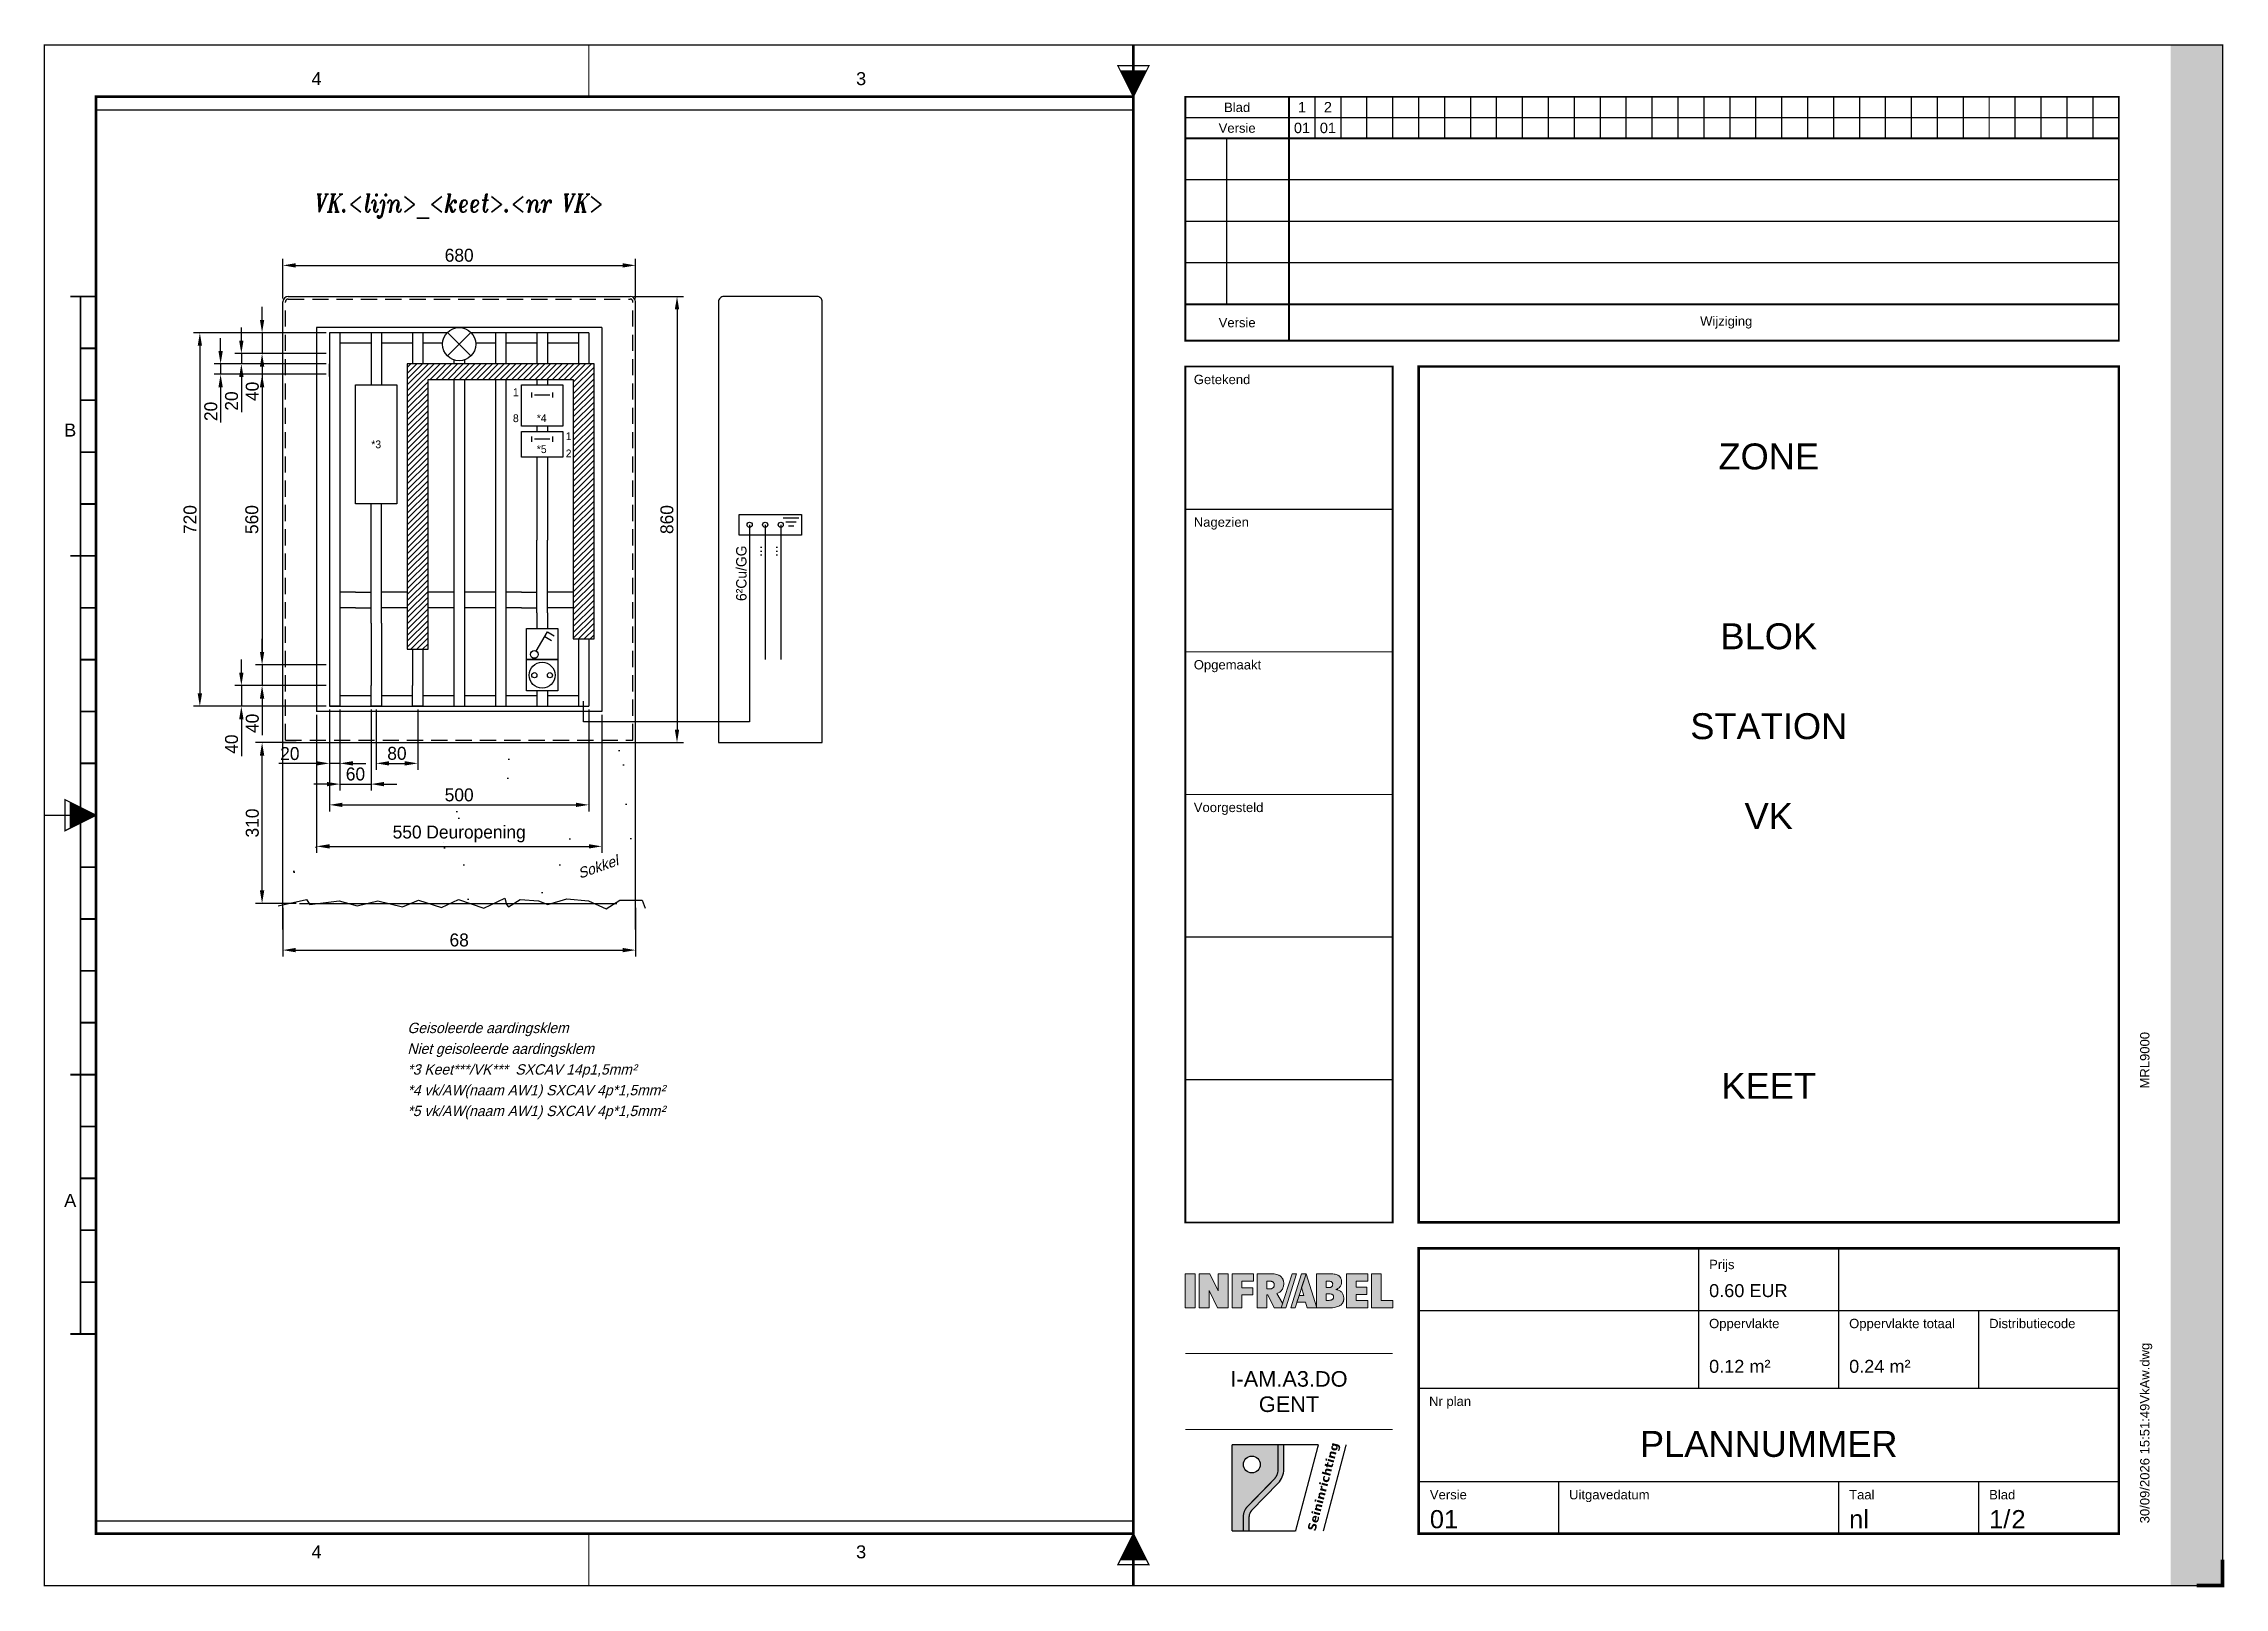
# Paper-space layout 'blad01' of a CAD drawing. Header units: millimetres. Extents: x -10 to 410, y -10 to 287.
# The model-space entities are those that its viewports show. They can reach past a viewport. Long polylines and large blocks are cut down to what shows.
import ezdxf
from ezdxf.enums import TextEntityAlignment as Align

# ---------------------------------------------------------------- set-up
doc = ezdxf.new("R2010")
doc.units = ezdxf.units.MM
doc.linetypes.add('HIDDEN2', pattern=[4.6875, 3.125, -1.5625])
doc.layers.add('noprint', color=40, linetype='Continuous', plot=False)
doc.layers.add('TBM_VP', color=1, linetype='Continuous', plot=False)
doc.layers.add('TBM_PLOT_COLOR', color=7, linetype='Continuous')
doc.styles.add('ISO', font='isoplus')
doc.styles.add('ISO2S', font='isoplus', dxfattribs={"oblique": 15, "height": 2})
doc.styles.add('isoplus', font='isoplus.shx')
doc.styles.add('ITALICT', font='italict', dxfattribs={"width": 0.8})
doc.styles.add('MONO_8', font='monotxt', dxfattribs={"width": 0.8})
doc.styles.get("Standard").update_dxf_attribs({"font": 'isoplus.shx'})
doc.styles.add('TBM', font='arial.ttf')
doc.dimstyles.new('ISO-25', dxfattribs={"dimtxt": 2.5, "dimasz": 2.5, "dimexe": 1.25, "dimexo": 0.625, "dimtad": 1, "dimtxsty": 'Standard', "dimcen": 2.5, "dimadec": 0, "dimazin": 0, "dimtfac": 1, "dimtmove": 0, "dimatfit": 3, "dimfxl": 1, "dimarcsym": 0})

# ---------------------------------------------------------------- blocks, each defined once
blk = doc.blocks.new('TBM_ARROW')
at = {"color": 9, "const_width": 0.25}
blk.add_lwpolyline([(-3, 4), (3, 4), (0, 10)], close=True, dxfattribs=at)
for points in [[(0, 0), (0, 10)], [(-2.5, 5), (2.5, 5)]]:
    blk.add_lwpolyline(points, dxfattribs=at)
at = {"color": 9}
blk.add_solid([(-2.5, 5), (0, 10), (2.5, 5)], dxfattribs=at)
at = {"color": 7, "style": 'TBM', "flags": 3}
blk.add_attdef('AT_BLOCKVERSION', text='', height=2.5, dxfattribs=at).set_placement((6.72, 1.06), align=Align.MIDDLE_LEFT)
blk = doc.blocks.new('TBM_200BAR')
at = {"color": 7}
blk.add_lwpolyline([(100, -5, 0.35, 0.35, 0), (100, 0, 0.35, 0.35, 0), (-100, 0, 0.35, 0.35, 0), (-100, -5, 0, 0, 0)], format="xyseb", dxfattribs=at)
at = {"color": 7, "const_width": 0.35}
for points in [[(-90, 0), (-90, -3)], [(-80, 0), (-80, -3)], [(-70, 0), (-70, -3)], [(-60, 0), (-60, -3)], [(-50, 0), (-50, -5)], [(-40, 0), (-40, -3)], [(-30, 0), (-30, -3)], [(-20, 0), (-20, -3)], [(-10, 0), (-10, -3)], [(0, 0), (0, -5)], [(10, 0), (10, -3)], [(20, 0), (20, -3)], [(30, 0), (30, -3)], [(40, 0), (40, -3)], [(50, 0), (50, -5)], [(60, 0), (60, -3)], [(70, 0), (70, -3)], [(80, 0), (80, -3)], [(90, 0), (90, -3)], [(-100, -3), (100, -3)]]:
    blk.add_lwpolyline(points, dxfattribs=at)
at = {"color": 7, "style": 'TBM', "flags": 3}
blk.add_attdef('AT_BLOCKVERSION', text='', height=2.5, dxfattribs=at).set_placement((-17.29, -8.41), align=Align.MIDDLE_LEFT)
blk = doc.blocks.new('TBM_KA003010')
at = {"color": 7, "linetype": 'Continuous'}
for points, const_width in [([(-420, 0), (0, 0), (0, 297), (-420, 297)], 0.25), ([(-410, 10), (-210, 10), (-210, 287), (-410, 287)], 0.5)]:
    blk.add_lwpolyline(points, close=True, dxfattribs=dict(at, const_width=const_width))
for points, const_width in [([(-315, 287), (-315, 297)], 0.25), ([(-210, 287), (-210, 297)], 0.5), ([(-410, 148.5), (-420, 148.5)], 0.25), ([(-315, 10), (-315, 0)], 0.25), ([(-210, 10), (-210, 0)], 0.5)]:
    blk.add_lwpolyline(points, dxfattribs=dict(at, const_width=const_width))
for name, p, rotation in [('TBM_ARROW', (-210, 297), 180), ('TBM_200BAR', (-410, 148.5), 270), ('TBM_ARROW', (-420, 148.5), 270)]:
    blk.add_blockref(name, p, dxfattribs=dict(at, rotation=rotation))
blk.add_blockref('TBM_ARROW', (-210, 0), dxfattribs=at)
at = {"color": 7, "linetype": 'Continuous', "style": 'TBM'}
for s, p in [('4', (-367.5, 290.5)), ('3', (-262.5, 290.5)), ('B', (-415, 222.75)), ('A', (-415, 74.25)), ('4', (-367.5, 6.5)), ('3', (-262.5, 6.5))]:
    blk.add_text(s, height=2.5, dxfattribs=at).set_placement(p, align=Align.MIDDLE)
blk = doc.blocks.new('TBM_TITLE_N')
at = {"color": 7}
for points, const_width in [([(-200, 287), (-20, 287), (-20, 240), (-200, 240)], 0.35), ([(-155, 235), (-20, 235), (-20, 70), (-155, 70)], 0.5), ([(-155, 65), (-20, 65), (-20, 10), (-155, 10)], 0.5), ([(-155, 65), (-20, 65), (-20, 10), (-155, 10)], 0.5)]:
    blk.add_lwpolyline(points, close=True, dxfattribs=dict(at, const_width=const_width))
at = {"color": 7, "linetype": 'Continuous', "const_width": 0.35}
blk.add_lwpolyline([(-200, 70), (-160, 70), (-160, 235), (-200, 235)], close=True, dxfattribs=at)
at = {"color": 7, "const_width": 0.25}
for points in [[(-155, 53), (-20, 53)], [(-155, 38), (-20, 38)], [(-155, 20), (-20, 20)], [(-128, 20), (-128, 10)], [(-74, 20), (-74, 10)], [(-47, 20), (-47, 10)]]:
    blk.add_lwpolyline(points, dxfattribs=at)
at = {"color": 7, "style": 'TBM'}
for s, height, p in [('Nr plan', 1.8, (-153, 35.52)), ('Versie', 1.8, (-152.84, 17.52)), ('Uitgavedatum', 1.8, (-126, 17.52)), ('Taal', 1.8, (-72, 17.52)), ('Blad', 1.8, (-45, 17.52)), ('1/', 3.5, (-45, 12.8))]:
    blk.add_text(s, height=height, dxfattribs=at).set_placement(p, align=Align.MIDDLE_LEFT)
for tag, p in [('AT_LOGIN', (-15, 95.82)), ('AT_DWGNAME', (-15, 35.07)), ('AT_DWGDATE', (-15, 12))]:
    blk.add_attdef(tag, text='', height=1.8, rotation=90, dxfattribs=at).set_placement(p, align=Align.MIDDLE_LEFT)
blk.add_attdef('AT_PLANNUM', text='', height=5, dxfattribs=at).set_placement((-87.5, 27.31), align=Align.MIDDLE_CENTER)
for tag, p in [('AT_VERSION', (-152.84, 12.8)), ('AT_DATE', (-126, 12.8)), ('AT_LANG', (-72, 12.8)), ('AT_PAGES', (-40.7, 12.8))]:
    blk.add_attdef(tag, text='', height=3.5, dxfattribs=at).set_placement(p, align=Align.MIDDLE_LEFT)
for tag, flags, p in [('AT_TITLENUM', 1, (-153, 7.38)), ('AT_BLOCKVERSION', 3, (-153, 3.12))]:
    blk.add_attdef(tag, text='', height=2.5, dxfattribs=dict(at, flags=flags)).set_placement(p, align=Align.MIDDLE_LEFT)
blk = doc.blocks.new('TBM_VERSION1_N')
at = {"color": 7, "const_width": 0.35}
blk.add_lwpolyline([(-200, 287), (-20, 287), (-20, 279), (-200, 279)], close=True, dxfattribs=at)
at = {"color": 7}
for points, const_width in [([(-180, 279), (-180, 287)], 0.35), ([(-175, 279), (-175, 287)], 0.25), ([(-170, 279), (-170, 287)], 0.25), ([(-165, 279), (-165, 287)], 0.25), ([(-160, 279), (-160, 287)], 0.25), ([(-155, 279), (-155, 287)], 0.25), ([(-150, 279), (-150, 287)], 0.25), ([(-145, 279), (-145, 287)], 0.25), ([(-140, 279), (-140, 287)], 0.25), ([(-135, 279), (-135, 287)], 0.25), ([(-130, 279), (-130, 287)], 0.25), ([(-125, 279), (-125, 287)], 0.25), ([(-120, 279), (-120, 287)], 0.25), ([(-115, 279), (-115, 287)], 0.25), ([(-110, 279), (-110, 287)], 0.25), ([(-105, 279), (-105, 287)], 0.25), ([(-100, 279), (-100, 287)], 0.25), ([(-95, 279), (-95, 287)], 0.25), ([(-90, 279), (-90, 287)], 0.25), ([(-85, 279), (-85, 287)], 0.25), ([(-80, 279), (-80, 287)], 0.25), ([(-75, 279), (-75, 287)], 0.25), ([(-70, 279), (-70, 287)], 0.25), ([(-65, 279), (-65, 287)], 0.25), ([(-60, 279), (-60, 287)], 0.25), ([(-55, 279), (-55, 287)], 0.25), ([(-50, 279), (-50, 287)], 0.25), ([(-45, 279), (-45, 287)], 0.25), ([(-40, 279), (-40, 287)], 0.25), ([(-35, 279), (-35, 287)], 0.25), ([(-30, 279), (-30, 287)], 0.25), ([(-25, 279), (-25, 287)], 0.25)]:
    blk.add_lwpolyline(points, dxfattribs=dict(at, const_width=const_width))
at = {"color": 7, "linetype": 'Continuous', "const_width": 0.25}
blk.add_lwpolyline([(-200, 283), (-20, 283)], dxfattribs=at)
at = {"color": 7, "style": 'TBM'}
for s, p in [('Blad', (-190, 285)), ('Versie', (-190, 281))]:
    blk.add_text(s, height=1.8, dxfattribs=at).set_placement(p, align=Align.MIDDLE)
for tag, flags, p in [('AT_TITLENUM', 1, (-198, 276)), ('AT_BLOCKVERSION', 3, (-198, 271.74))]:
    blk.add_attdef(tag, text='', height=2.5, dxfattribs=dict(at, flags=flags)).set_placement(p, align=Align.MIDDLE_LEFT)
blk = doc.blocks.new('TBM_INFRABEL_C')
at = {"true_color": 0x00bcf0}
for points in [[(-198.11, 60.1), (-200, 60.1), (-200, 53.55), (-198.11, 53.55)], [(-195.29, 60.1), (-197.31, 60.1), (-197.31, 53.55), (-195.42, 53.55), (-195.42, 56.95), (-193.78, 53.55), (-191.76, 53.55), (-191.76, 60.1), (-193.64, 60.1), (-193.64, 56.74)], [(-189.07, 58.67), (-186.84, 58.67), (-186.84, 60.1), (-190.95, 60.1), (-190.95, 53.55), (-189.07, 53.55), (-189.07, 56.02), (-186.99, 56.02), (-186.99, 57.42), (-189.07, 57.42)], [(-177.57, 60.1), (-179.68, 53.55), (-178.81, 53.55), (-178.33, 55.02), (-178.05, 55.91), (-178.05, 55.91), (-177.56, 57.41), (-177.57, 57.44), (-176.7, 60.1)], [(-176.7, 60.1), (-177.56, 57.41), (-177.15, 55.91), (-178.05, 55.91), (-178.33, 55.02), (-178.46, 54.61), (-176.8, 54.61), (-176.51, 53.55), (-174.71, 53.55), (-174.71, 53.85)], [(-168.94, 60.1), (-168.94, 53.55), (-164.83, 53.55), (-164.83, 54.98), (-167.08, 54.98), (-167.08, 56.13), (-164.97, 56.13), (-164.97, 57.53), (-167.08, 57.53), (-167.08, 58.67), (-164.83, 58.67), (-164.83, 60.1)], [(-164.08, 60.1), (-164.08, 53.55), (-160, 53.55), (-160, 54.98), (-162.2, 54.98), (-162.2, 60.1)], [(-174.71, 53.85), (-174.71, 53.55), (-174.61, 53.55)]]:
    blk.add_hatch(color=140, dxfattribs=at).paths.add_polyline_path(points)
h = blk.add_hatch(color=140, dxfattribs=at)
h.paths.add_polyline_path([(-186.17, 60.1), (-186.17, 53.55), (-184.28, 53.55), (-184.28, 56.02), (-184.1, 56.02), (-182.87, 53.55), (-181.51, 53.55), (-181.23, 54.42), (-182.35, 56.31), (-182.2, 56.36), (-182.04, 56.43), (-181.9, 56.5), (-181.77, 56.57), (-181.66, 56.67), (-181.55, 56.77), (-181.45, 56.88), (-181.36, 56.99), (-181.28, 57.12), (-181.21, 57.25), (-181.16, 57.39), (-181.11, 57.54), (-181.07, 57.69), (-181.05, 57.86), (-181.03, 58.03), (-181.02, 58.2), (-181.03, 58.43), (-181.05, 58.54), (-181.06, 58.64), (-181.08, 58.75), (-181.11, 58.84), (-181.14, 58.94), (-181.18, 59.02), (-181.22, 59.11), (-181.26, 59.2), (-181.31, 59.27), (-181.37, 59.35), (-181.43, 59.42), (-181.49, 59.49), (-181.56, 59.56), (-181.63, 59.62), (-181.7, 59.68), (-181.79, 59.73), (-181.88, 59.78), (-181.96, 59.83), (-182.16, 59.91), (-182.37, 59.98), (-182.6, 60.04), (-182.85, 60.07), (-183.11, 60.1), (-183.39, 60.1)])
h.paths.add_polyline_path([(-184.28, 58.67), (-183.65, 58.67), (-183.5, 58.67), (-183.38, 58.64), (-183.3, 58.63), (-183.24, 58.6), (-183.11, 58.55), (-182.99, 58.43), (-182.93, 58.33), (-182.89, 58.26), (-182.86, 58.12), (-182.85, 57.95), (-182.86, 57.78), (-182.89, 57.7), (-182.92, 57.62), (-182.95, 57.55), (-182.98, 57.48), (-183.04, 57.43), (-183.13, 57.34), (-183.22, 57.29), (-183.36, 57.22), (-183.59, 57.18), (-183.72, 57.18), (-184.28, 57.18)], flags=16)
at = {"true_color": 0x005da4}
for points in [[(-179.4, 60.1), (-181.51, 53.55), (-180.63, 53.55), (-178.53, 60.1)], [(-177.57, 60.1), (-179.68, 53.55), (-178.81, 53.55), (-176.7, 60.1)]]:
    blk.add_hatch(color=154, dxfattribs=at).paths.add_polyline_path(points)
at = {"true_color": 0x00bcf0}
h = blk.add_hatch(color=140, dxfattribs=at)
h.paths.add_polyline_path([(-169.94, 56.64), (-170.05, 56.74), (-170.18, 56.82), (-170.31, 56.89), (-170.46, 56.95), (-170.61, 57), (-170.79, 57.02), (-170.96, 57.05), (-170.82, 57.11), (-170.69, 57.17), (-170.57, 57.24), (-170.46, 57.31), (-170.36, 57.39), (-170.28, 57.47), (-170.2, 57.56), (-170.13, 57.65), (-170.07, 57.74), (-170.02, 57.85), (-169.97, 57.95), (-169.94, 58.06), (-169.91, 58.18), (-169.9, 58.3), (-169.89, 58.42), (-169.88, 58.55), (-169.89, 58.75), (-169.91, 58.93), (-169.96, 59.09), (-169.98, 59.18), (-170.02, 59.25), (-170.05, 59.33), (-170.09, 59.4), (-170.14, 59.46), (-170.18, 59.52), (-170.23, 59.58), (-170.29, 59.64), (-170.35, 59.69), (-170.42, 59.73), (-170.56, 59.83), (-170.73, 59.9), (-170.91, 59.97), (-171.11, 60.02), (-171.32, 60.05), (-171.55, 60.08), (-171.81, 60.1), (-172.08, 60.1), (-174.71, 60.1), (-174.71, 53.85), (-174.61, 53.55), (-172.18, 53.55), (-171.88, 53.56), (-171.59, 53.57), (-171.32, 53.61), (-171.06, 53.65), (-170.83, 53.71), (-170.61, 53.78), (-170.4, 53.87), (-170.29, 53.91), (-170.21, 53.96), (-170.12, 54.02), (-170.03, 54.08), (-169.96, 54.14), (-169.89, 54.21), (-169.82, 54.28), (-169.76, 54.36), (-169.7, 54.44), (-169.65, 54.52), (-169.6, 54.6), (-169.56, 54.7), (-169.52, 54.79), (-169.5, 54.9), (-169.48, 55), (-169.46, 55.1), (-169.46, 55.22), (-169.45, 55.34), (-169.46, 55.52), (-169.47, 55.69), (-169.51, 55.86), (-169.55, 56.01), (-169.6, 56.16), (-169.67, 56.29), (-169.75, 56.42), (-169.84, 56.54)])
h.paths.add_polyline_path([(-172.84, 56.23), (-172.21, 56.23), (-172.04, 56.22), (-171.89, 56.2), (-171.83, 56.19), (-171.76, 56.16), (-171.7, 56.13), (-171.64, 56.1), (-171.59, 56.06), (-171.55, 56.02), (-171.51, 55.97), (-171.47, 55.92), (-171.44, 55.86), (-171.43, 55.79), (-171.42, 55.71), (-171.41, 55.63), (-171.42, 55.56), (-171.43, 55.5), (-171.44, 55.44), (-171.45, 55.38), (-171.49, 55.33), (-171.51, 55.28), (-171.56, 55.23), (-171.6, 55.18), (-171.65, 55.14), (-171.71, 55.1), (-171.78, 55.06), (-171.86, 55.04), (-171.94, 55.02), (-172.03, 55), (-172.13, 54.99), (-172.23, 54.98), (-172.84, 54.98)], flags=16)
h.paths.add_polyline_path([(-172.84, 57.44), (-172.84, 58.67), (-172.31, 58.67), (-172.15, 58.66), (-172.02, 58.63), (-171.95, 58.62), (-171.89, 58.6), (-171.83, 58.56), (-171.78, 58.54), (-171.74, 58.5), (-171.7, 58.45), (-171.66, 58.41), (-171.63, 58.36), (-171.62, 58.3), (-171.6, 58.23), (-171.58, 58.16), (-171.58, 58.08), (-171.59, 58), (-171.6, 57.92), (-171.62, 57.85), (-171.64, 57.79), (-171.68, 57.73), (-171.71, 57.67), (-171.76, 57.63), (-171.81, 57.59), (-171.87, 57.55), (-171.92, 57.52), (-171.99, 57.49), (-172.05, 57.47), (-172.19, 57.45), (-172.34, 57.44)], flags=16)
at = {"color": 140, "lineweight": 0, "true_color": 0x00bcf0}
for points in [[(-200, 53.55), (-198.11, 53.55), (-198.11, 60.1), (-200, 60.1), (-200, 53.55)], [(-193.64, 60.1), (-193.64, 56.85), (-193.69, 56.84), (-195.29, 60.1), (-197.31, 60.1), (-197.31, 53.55), (-195.42, 53.55), (-195.42, 56.86), (-195.39, 56.88), (-193.78, 53.55), (-191.76, 53.55), (-191.76, 60.1), (-193.64, 60.1)], [(-190.95, 53.55), (-189.07, 53.55), (-189.07, 56.02), (-186.99, 56.02), (-186.99, 57.42), (-189.07, 57.42), (-189.07, 58.67), (-186.84, 58.67), (-186.84, 60.1), (-190.95, 60.1), (-190.95, 53.55)], [(-174.61, 53.55), (-176.7, 60.1), (-177.57, 57.44), (-177.15, 55.91), (-178.05, 55.91), (-178.46, 54.61), (-176.8, 54.61), (-176.51, 53.55), (-174.61, 53.55)], [(-170.96, 57.05), (-170.96, 57.05), (-170.82, 57.11), (-170.69, 57.17), (-170.57, 57.24), (-170.46, 57.31), (-170.36, 57.39), (-170.28, 57.47), (-170.2, 57.56), (-170.13, 57.65), (-170.07, 57.74), (-170.02, 57.85), (-169.97, 57.95), (-169.94, 58.06), (-169.91, 58.18), (-169.9, 58.3), (-169.89, 58.42), (-169.88, 58.55), (-169.88, 58.55), (-169.89, 58.75), (-169.91, 58.93), (-169.96, 59.09), (-169.98, 59.18), (-170.02, 59.25), (-170.05, 59.33), (-170.09, 59.4), (-170.14, 59.46), (-170.18, 59.52), (-170.23, 59.58), (-170.29, 59.64), (-170.35, 59.69), (-170.42, 59.73), (-170.56, 59.83), (-170.73, 59.9), (-170.91, 59.97), (-171.11, 60.02), (-171.32, 60.05), (-171.55, 60.08), (-171.81, 60.1), (-172.08, 60.1), (-174.71, 60.1), (-174.71, 53.55), (-172.18, 53.55), (-172.18, 53.55), (-171.88, 53.56), (-171.59, 53.57), (-171.32, 53.61), (-171.06, 53.65), (-170.83, 53.71), (-170.61, 53.78), (-170.4, 53.87), (-170.29, 53.91), (-170.21, 53.96), (-170.12, 54.02), (-170.03, 54.08), (-169.96, 54.14), (-169.89, 54.21), (-169.82, 54.28), (-169.76, 54.36), (-169.7, 54.44), (-169.65, 54.52), (-169.6, 54.6), (-169.56, 54.7), (-169.52, 54.79), (-169.5, 54.9), (-169.48, 55), (-169.46, 55.1), (-169.46, 55.22), (-169.45, 55.34), (-169.45, 55.34), (-169.46, 55.52), (-169.47, 55.69), (-169.51, 55.86), (-169.55, 56.01), (-169.6, 56.16), (-169.67, 56.29), (-169.75, 56.42), (-169.84, 56.54), (-169.94, 56.64), (-170.05, 56.74), (-170.18, 56.82), (-170.31, 56.89), (-170.46, 56.95), (-170.61, 57), (-170.79, 57.02), (-170.96, 57.05), (-170.96, 57.05)], [(-168.94, 53.55), (-164.83, 53.55), (-164.83, 54.98), (-167.08, 54.98), (-167.08, 56.13), (-164.97, 56.13), (-164.97, 57.53), (-167.08, 57.53), (-167.08, 58.67), (-164.83, 58.67), (-164.83, 60.1), (-168.94, 60.1), (-168.94, 53.55)], [(-162.2, 54.98), (-162.2, 60.1), (-164.08, 60.1), (-164.08, 53.55), (-160, 53.55), (-160, 54.98), (-162.2, 54.98)], [(-184.28, 57.18), (-184.28, 58.67), (-183.65, 58.67), (-183.65, 58.67), (-183.56, 58.67), (-183.46, 58.66), (-183.38, 58.64), (-183.3, 58.63), (-183.24, 58.6), (-183.17, 58.57), (-183.11, 58.53), (-183.05, 58.5), (-183, 58.44), (-182.97, 58.39), (-182.93, 58.33), (-182.9, 58.27), (-182.88, 58.2), (-182.86, 58.12), (-182.85, 58.05), (-182.85, 57.96), (-182.85, 57.96), (-182.85, 57.86), (-182.86, 57.78), (-182.89, 57.7), (-182.92, 57.62), (-182.95, 57.55), (-182.98, 57.48), (-183.04, 57.43), (-183.09, 57.38), (-183.15, 57.33), (-183.22, 57.29), (-183.29, 57.26), (-183.37, 57.22), (-183.44, 57.21), (-183.54, 57.19), (-183.62, 57.18), (-183.72, 57.18), (-184.28, 57.18)], [(-172.84, 58.67), (-172.31, 58.67), (-172.31, 58.67), (-172.15, 58.66), (-172.02, 58.63), (-171.95, 58.62), (-171.89, 58.6), (-171.83, 58.56), (-171.78, 58.54), (-171.74, 58.5), (-171.7, 58.45), (-171.66, 58.41), (-171.63, 58.36), (-171.62, 58.3), (-171.6, 58.23), (-171.58, 58.16), (-171.58, 58.08), (-171.58, 58.08), (-171.59, 58), (-171.6, 57.92), (-171.62, 57.85), (-171.64, 57.79), (-171.68, 57.73), (-171.71, 57.67), (-171.76, 57.63), (-171.81, 57.59), (-171.87, 57.55), (-171.92, 57.52), (-171.99, 57.49), (-172.05, 57.47), (-172.19, 57.45), (-172.34, 57.44), (-172.84, 57.44), (-172.84, 58.67)], [(-172.84, 54.98), (-172.84, 56.23), (-172.21, 56.23), (-172.21, 56.23), (-172.04, 56.22), (-171.89, 56.2), (-171.83, 56.19), (-171.76, 56.16), (-171.7, 56.13), (-171.64, 56.1), (-171.59, 56.06), (-171.55, 56.02), (-171.51, 55.97), (-171.47, 55.92), (-171.44, 55.86), (-171.43, 55.79), (-171.42, 55.71), (-171.41, 55.63), (-171.41, 55.63), (-171.42, 55.56), (-171.43, 55.5), (-171.44, 55.44), (-171.45, 55.38), (-171.49, 55.33), (-171.51, 55.28), (-171.56, 55.23), (-171.6, 55.18), (-171.65, 55.14), (-171.71, 55.1), (-171.78, 55.06), (-171.86, 55.04), (-171.94, 55.02), (-172.03, 55), (-172.13, 54.99), (-172.23, 54.98), (-172.84, 54.98)]]:
    blk.add_lwpolyline(points, close=True, dxfattribs=at)
for points in [[(-182.35, 56.31), (-182.35, 56.31), (-182.2, 56.36), (-182.04, 56.43), (-181.9, 56.5), (-181.77, 56.57), (-181.66, 56.67), (-181.55, 56.77), (-181.45, 56.88), (-181.36, 56.99), (-181.28, 57.12), (-181.21, 57.25), (-181.16, 57.39), (-181.11, 57.54), (-181.07, 57.69), (-181.05, 57.86), (-181.03, 58.03), (-181.02, 58.2), (-181.02, 58.2), (-181.03, 58.43), (-181.05, 58.54), (-181.06, 58.64), (-181.08, 58.75), (-181.11, 58.84), (-181.14, 58.94), (-181.18, 59.02), (-181.22, 59.11), (-181.26, 59.2), (-181.31, 59.27), (-181.37, 59.35), (-181.43, 59.42), (-181.49, 59.49), (-181.56, 59.56), (-181.63, 59.62), (-181.7, 59.68), (-181.79, 59.73), (-181.88, 59.78), (-181.96, 59.83), (-182.16, 59.91), (-182.37, 59.98), (-182.6, 60.04), (-182.85, 60.07), (-183.11, 60.1), (-183.39, 60.1), (-186.17, 60.1), (-186.17, 53.55), (-184.28, 53.55), (-184.28, 56.02), (-184.1, 56.02), (-182.87, 53.55), (-180.71, 53.55)], [(-181.23, 54.42), (-182.35, 56.31), (-182.35, 56.31)]]:
    blk.add_lwpolyline(points, dxfattribs=at)
at = {"color": 154, "lineweight": 0, "true_color": 0x005da4}
for points in [[(-179.4, 60.1), (-181.51, 53.55), (-180.63, 53.55), (-178.53, 60.1), (-179.4, 60.1)], [(-177.57, 60.1), (-179.68, 53.55), (-178.81, 53.55), (-176.7, 60.1), (-177.57, 60.1)]]:
    blk.add_lwpolyline(points, close=True, dxfattribs=at)
at = {"color": 7, "style": 'TBM', "flags": 3}
blk.add_attdef('AT_BLOCKVERSION', text='', height=2.5, dxfattribs=at).set_placement((-200, 49.46), align=Align.MIDDLE_LEFT)
blk = doc.blocks.new('TBM_SERVICE2')
at = {"color": 7, "linetype": 'Continuous', "const_width": 0.18}
for points in [[(-200, 44.72), (-160, 44.72)], [(-200, 30.08), (-160, 30.08)]]:
    blk.add_lwpolyline(points, dxfattribs=at)
at = {"color": 7, "style": 'TBM'}
for tag, p in [('AT_SERVICE1', (-180, 39.84)), ('AT_SERVICE2', (-180, 34.96))]:
    blk.add_attdef(tag, text='', height=3, dxfattribs=at).set_placement(p, align=Align.MIDDLE_CENTER)
at = {"color": 7, "style": 'TBM', "flags": 3}
blk.add_attdef('AT_BLOCKVERSION', text='', height=2.5, dxfattribs=at).set_placement((-194.36, 27.04), align=Align.MIDDLE_LEFT)
blk = doc.blocks.new('TBM_LOGO_SI_N')
h = blk.add_hatch(color=152)
h.paths.add_polyline_path([(-182.11, 22.4), (-182.11, 27.17), (-191.01, 27.17), (-191.01, 10.51), (-188.8, 10.51), (-188.8, 13.3, -0.195706), (-188.02, 15.22), (-182.89, 20.48, 0.195706)])
h.paths.add_polyline_path([(-188.8, 23.34, -1), (-185.56, 23.34, -1)], flags=16)
blk.add_hatch(color=253).paths.add_polyline_path([(-181.01, 27.17), (-182.11, 27.17), (-182.11, 22.4, -0.195706), (-182.89, 20.48), (-188.02, 15.22, 0.195706), (-188.8, 13.3), (-188.8, 10.51), (-187.7, 10.51), (-187.7, 13.3, -0.195706), (-187.23, 14.45), (-182.1, 19.71, 0.195706), (-181.01, 22.4)])
at = {"color": 7, "const_width": 0.25}
for points in [[(-191.01, 27.17), (-174.33, 27.17)], [(-191.01, 10.51), (-191.01, 27.17)], [(-182.11, 22.4), (-182.11, 27.17)], [(-174.33, 27.17), (-178.74, 10.51)], [(-168.98, 27.17), (-173.38, 10.51)], [(-188.02, 15.22), (-182.89, 20.48)], [(-188.8, 10.51), (-188.8, 13.3)], [(-178.74, 10.51), (-191.01, 10.51)]]:
    blk.add_lwpolyline(points, dxfattribs=at)
at = {"color": 7}
for points in [[(-181.01, 22.4), (-181.01, 27.17)], [(-187.23, 14.45), (-182.1, 19.71)], [(-187.7, 10.51), (-187.7, 13.3)]]:
    blk.add_lwpolyline(points, dxfattribs=at)
at = {"color": 7, "const_width": 0.25}
for points in [[(-182.89, 20.48, 0.195706), (-182.11, 22.4)], [(-188.02, 15.22, 0.195706), (-188.8, 13.3)]]:
    blk.add_lwpolyline(points, format="xyb", dxfattribs=at)
at = {"color": 7}
for points in [[(-182.1, 19.71, 0.195706), (-181.01, 22.4)], [(-187.23, 14.45, 0.195706), (-187.7, 13.3)]]:
    blk.add_lwpolyline(points, format="xyb", dxfattribs=at)
blk.add_circle((-187.18, 23.34), 1.62)
at = {"insert": (-176.48, 10.79), "char_height": 1.6205, "width": 166.8723, "attachment_point": 1, "rotation": 75.1122}
blk.add_mtext('{\\fVerdana|b1|i0|c0|p34;Seininrichting}', dxfattribs=at)
at = {"color": 7, "style": 'TBM', "flags": 3}
blk.add_attdef('AT_BLOCKVERSION', text='', height=2.5, dxfattribs=at).set_placement((-198.54, 7.02), align=Align.MIDDLE_LEFT)
blk = doc.blocks.new('TBM_COLORBAR06')
at = {"linetype": 'Continuous'}
blk.add_hatch(color=35, dxfattribs=at).paths.add_polyline_path([(0, 297), (-10, 297), (-10, 0), (0, 0)])
at = {"color": 7, "style": 'TBM', "flags": 3}
blk.add_attdef('AT_BLOCKVERSION', text='', height=2.5, dxfattribs=at).set_placement((-24.6, -7.63), align=Align.MIDDLE_LEFT)
blk = doc.blocks.new('TBM_DATA01_N')
at = {"color": 7, "style": 'TBM'}
for tag, height, p in [('AT_DATA_LINENUM_N', 5, (-87.5, 217.67)), ('AT_DATA_ZONE_N', 5, (-87.5, 217.67)), ('AT_DATA_STATION_N', 5, (-87.5, 200.33)), ('AT_DATA_BLOCKNUM_N', 5, (-87.5, 183)), ('AT_DATA_DESC1_N', 5, (-87.5, 165.67)), ('AT_DATA_DESC2_N', 5, (-87.5, 148.33)), ('AT_DATA_DESC3_N', 5, (-87.5, 131)), ('AT_DATA_DESC4_N', 5, (-87.5, 113.67)), ('AT_DATA_DESC5_N', 5, (-87.5, 96.33)), ('AT_DATA_DESC6_N', 2.5, (-87.5, 84.49))]:
    blk.add_attdef(tag, text='', height=height, dxfattribs=at).set_placement(p, align=Align.MIDDLE_CENTER)
for tag, flags, p in [('AT_TITLENUM', 1, (-153, 67)), ('AT_BLOCKVERSION', 3, (-153, 62.74))]:
    blk.add_attdef(tag, text='', height=2.5, dxfattribs=dict(at, flags=flags)).set_placement(p, align=Align.MIDDLE_LEFT)
blk = doc.blocks.new('TBM_SIGNATURE06_N')
at = {"color": 7, "linetype": 'Continuous', "const_width": 0.35}
blk.add_lwpolyline([(-200, 70), (-160, 70), (-160, 235), (-200, 235)], close=True, dxfattribs=at)
at = {"color": 7, "linetype": 'Continuous', "const_width": 0.25}
for points in [[(-200, 207.5), (-160, 207.5)], [(-200, 180), (-160, 180)], [(-200, 152.5), (-160, 152.5)], [(-200, 125), (-160, 125)], [(-200, 97.5), (-160, 97.5)]]:
    blk.add_lwpolyline(points, dxfattribs=at)
at = {"color": 7, "style": 'TBM'}
for tag, p in [('AT_FUNCTION1', (-198.36, 231.61)), ('AT_GRADE1', (-198.34, 228.25)), ('AT_DATE1', (-198.41, 211.98)), ('AT_NAME1', (-198.41, 208.62)), ('AT_FUNCTION2', (-198.36, 204.11)), ('AT_GRADE2', (-198.34, 200.75)), ('AT_DATE2', (-198.41, 184.48)), ('AT_NAME2', (-198.41, 181.12)), ('AT_FUNCTION3', (-198.36, 176.61)), ('AT_GRADE3', (-198.34, 173.25)), ('AT_DATE3', (-198.41, 156.98)), ('AT_NAME3', (-198.41, 153.62)), ('AT_FUNCTION4', (-198.36, 149.11)), ('AT_GRADE4', (-198.34, 145.75)), ('AT_DATE4', (-198.41, 129.48)), ('AT_NAME4', (-198.41, 126.12)), ('AT_FUNCTION5', (-198.36, 121.61)), ('AT_GRADE5', (-198.34, 118.25)), ('AT_DATE5', (-198.41, 101.98)), ('AT_NAME5', (-198.41, 98.62)), ('AT_FUNCTION6', (-198.36, 94.11)), ('AT_GRADE6', (-198.34, 90.75)), ('AT_DATE6', (-198.41, 74.48)), ('AT_NAME6', (-198.41, 71.12))]:
    blk.add_attdef(tag, p, '', height=1.8, dxfattribs=at)
for tag, p in [('AT_SIGNATURE1', (-180, 220.56)), ('AT_SIGNATURE2', (-180, 193.06)), ('AT_SIGNATURE3', (-180, 165.56)), ('AT_SIGNATURE4', (-180, 138.06)), ('AT_SIGNATURE5', (-180, 110.56)), ('AT_SIGNATURE6', (-180, 83.06))]:
    blk.add_attdef(tag, text='', height=1.8, dxfattribs=at).set_placement(p, align=Align.MIDDLE_CENTER)
for tag, flags, p in [('AT_TITLENUM', 1, (-198, 66.6)), ('AT_BLOCKVERSION', 3, (-198, 62.34))]:
    blk.add_attdef(tag, text='', height=2.5, dxfattribs=dict(at, flags=flags)).set_placement(p, align=Align.MIDDLE_LEFT)
blk = doc.blocks.new('TBM_SURF_N')
at = {"color": 7, "const_width": 0.25}
blk.add_lwpolyline([(-101, 38), (-74, 38), (-74, 53), (-101, 53)], close=True, dxfattribs=at)
at = {"color": 7, "style": 'TBM'}
blk.add_text('Oppervlakte', height=1.8, dxfattribs=at).set_placement((-99, 50.52), align=Align.MIDDLE_LEFT)
blk.add_attdef('AT_SURF', text='', height=2.5, dxfattribs=at).set_placement((-99, 42.26), align=Align.MIDDLE_LEFT)
for tag, flags, p in [('AT_TITLENUM', 1, (-99, 35)), ('AT_BLOCKVERSION', 3, (-99, 30.74))]:
    blk.add_attdef(tag, text='', height=2.5, dxfattribs=dict(at, flags=flags)).set_placement(p, align=Align.MIDDLE_LEFT)
blk = doc.blocks.new('TBM_SURFTOT_N')
at = {"color": 7, "const_width": 0.25}
blk.add_lwpolyline([(-74, 38), (-47, 38), (-47, 53), (-74, 53)], close=True, dxfattribs=at)
at = {"color": 7, "style": 'TBM'}
blk.add_text('Oppervlakte totaal', height=1.8, dxfattribs=at).set_placement((-72, 50.52), align=Align.MIDDLE_LEFT)
blk.add_attdef('AT_SURFTOT', text='', height=2.5, dxfattribs=at).set_placement((-72, 42.26), align=Align.MIDDLE_LEFT)
for tag, flags, p in [('AT_TITLENUM', 1, (-72, 35)), ('AT_BLOCKVERSION', 3, (-72, 30.74))]:
    blk.add_attdef(tag, text='', height=2.5, dxfattribs=dict(at, flags=flags)).set_placement(p, align=Align.MIDDLE_LEFT)
blk = doc.blocks.new('TBM_DISTR_N')
at = {"color": 7, "const_width": 0.25}
blk.add_lwpolyline([(-47, 38), (-20, 38), (-20, 53), (-47, 53)], close=True, dxfattribs=at)
at = {"color": 7, "style": 'TBM'}
blk.add_text('Distributiecode', height=1.8, dxfattribs=at).set_placement((-45, 50.52), align=Align.MIDDLE_LEFT)
blk.add_attdef('AT_DISTR', text='', height=2.5, dxfattribs=at).set_placement((-45, 42.26), align=Align.MIDDLE_LEFT)
for tag, flags, p in [('AT_TITLENUM', 1, (-45, 35)), ('AT_BLOCKVERSION', 3, (-45, 30.74))]:
    blk.add_attdef(tag, text='', height=2.5, dxfattribs=dict(at, flags=flags)).set_placement(p, align=Align.MIDDLE_LEFT)
blk = doc.blocks.new('TBM_PRICE_N')
at = {"color": 7, "const_width": 0.25}
blk.add_lwpolyline([(-101, 65), (-74, 65), (-74, 53), (-101, 53)], close=True, dxfattribs=at)
at = {"color": 7, "style": 'TBM'}
blk.add_text('Prijs', height=1.8, dxfattribs=at).set_placement((-99, 61))
blk.add_attdef('AT_PRICE', text='', height=2.5, dxfattribs=at).set_placement((-99, 56.86), align=Align.MIDDLE_LEFT)
for tag, flags, p in [('AT_TITLENUM', 1, (-99, 49.6)), ('AT_BLOCKVERSION', 3, (-99, 45.34))]:
    blk.add_attdef(tag, text='', height=2.5, dxfattribs=dict(at, flags=flags)).set_placement(p, align=Align.MIDDLE_LEFT)
blk = doc.blocks.new('TBM_VERMOD01_N')
at = {"color": 7, "style": 'TBM'}
for s, p in [('Versie', (-190, 243.5)), ('Wijziging', (-95.7, 243.54))]:
    blk.add_text(s, height=1.8, dxfattribs=at).set_placement(p, align=Align.MIDDLE)
for tag, flags, p in [('AT_TITLENUM', 1, (-198, 237)), ('AT_BLOCKVERSION', 3, (-198, 232.74))]:
    blk.add_attdef(tag, text='', height=2.5, dxfattribs=dict(at, flags=flags)).set_placement(p, align=Align.MIDDLE_LEFT)
blk = doc.blocks.new('TBM_INFO_INVISIBLE')
at = {"color": 7}
blk.add_lwpolyline([(0, 5, 0.7, 0.7, 0), (0, 0, 0.7, 0.7, 0), (-5, 0, 0, 0, 0)], format="xyseb", dxfattribs=at)
at = {"color": 7, "style": 'TBM', "flags": 1}
for tag, p, height in [('AT_KLASNUM', (-186.17, 265.08), 2.5), ('AT_PLANNUM_N_710', (-186.12, 260.35), 2.5), ('AT_LANG', (-137.12, 260.35), 2.5), ('AT_FUNCTION1', (-37.67, 259.59), 1.8), ('AT_PLANNUM_F_710', (-186.12, 255.35), 2.5), ('AT_PAGE', (-137.12, 255.35), 2.5), ('AT_SSPSS', (-88.6, 258.13), 2.5), ('AT_GRADE1', (-37.65, 256.24), 1.8), ('AT_SIGNATURE1', (-14.14, 255.7), 1.8), ('AT_PLANNUM', (-186.12, 250.35), 2.5), ('AT_PAGES', (-137.12, 250.35), 2.5), ('AT_SSPSS_S', (-88.6, 253.13), 2.5), ('AT_DATE1', (-37.71, 253.14), 1.8), ('AT_SSPSSDATE', (-88.6, 248.13), 2.5), ('AT_NAME1', (-37.71, 250.35), 1.8), ('AT_VERSION', (-186.12, 245.35), 2.5), ('AT_SURF', (-137.12, 245.35), 2.5), ('AT_SSPSS_LIGNES', (-88.6, 243.13), 2.5), ('AT_FUNCTION2', (-37.67, 245.84), 1.8), ('AT_GRADE2', (-37.65, 242.49), 1.8), ('AT_DATE', (-186.12, 240.35), 2.5), ('AT_SURFTOT', (-137.12, 240.35), 2.5), ('AT_SSPSS_SUBTIT', (-88.6, 238.13), 2.5), ('AT_DATE2', (-37.71, 239.39), 1.8), ('AT_SIGNATURE2', (-14.14, 241.95), 1.8), ('AT_LOGIN', (-186.12, 235.35), 2.5), ('AT_DWGDATE', (-137.12, 235.35), 2.5), ('AT_SSPSS_VOLT', (-88.6, 233.13), 2.5), ('AT_NAME2', (-37.71, 236.6), 1.8), ('AT_DWGNAME', (-186.12, 230.35), 2.5), ('AT_DISTR', (-137.12, 230.35), 2.5), ('AT_FUNCTION3', (-37.67, 232.09), 1.8), ('AT_SERVICE1', (-186.12, 225.35), 2.5), ('AT_STATUS', (-137.12, 225.35), 2.5), ('AT_DOCTYPE', (-88.6, 228.53), 2.5), ('AT_DATE3', (-37.71, 225.64), 1.8), ('AT_GRADE3', (-37.65, 228.74), 1.8), ('AT_SIGNATURE3', (-14.14, 228.2), 1.8), ('AT_SERVICE2', (-186.12, 220.35), 2.5), ('AT_SPECNUM', (-137.12, 220.46), 2.5), ('AT_VAR', (-88.6, 223.53), 2.5), ('AT_NAME3', (-37.71, 222.85), 1.8), ('AT_SPECIALITY_N', (-88.6, 218.53), 2.5), ('AT_FUNCTION4', (-37.67, 218.34), 1.8), ('AT_SERVICE3', (-186.12, 215.35), 2.5), ('AT_ORDRENUM', (-137.12, 215.35), 2.5), ('AT_CATEGORY_N', (-88.6, 213.53), 2.5), ('AT_GRADE4', (-37.65, 214.99), 1.8), ('AT_SIGNATURE4', (-14.14, 214.45), 1.8), ('AT_PRICE', (-186.12, 210.35), 2.5), ('AT_DOCSTATUS', (-137.12, 210.35), 2.5), ('AT_SUBCATEGORY_N', (-88.6, 208.53), 2.5), ('AT_DATE4', (-37.71, 211.89), 1.8), ('AT_NAME4', (-37.71, 209.1), 1.8), ('AT_SCALE', (-186.12, 205.35), 2.5), ('AT_TRAV_511A', (-137.12, 205.25), 2.5), ('AT_SUBJECT_N', (-88.6, 203.53), 2.5), ('AT_FUNCTION5', (-37.67, 204.59), 1.8), ('AT_MATERIAL_N', (-186.12, 200.35), 2.5), ('AT_NN_511A', (-137.12, 201.54), 2.5), ('AT_GRADE5', (-37.65, 201.24), 1.8), ('AT_SIGNATURE5', (-14.14, 200.7), 1.8), ('AT_MATERIAL_F', (-186.12, 195.35), 2.5), ('AT_DOSS_511A', (-137.12, 197.75), 2.5), ('AT_SPECIALITY_F', (-88.6, 198.3), 2.5), ('AT_DATE5', (-37.71, 198.14), 1.8), ('AT_DOSSING_511A', (-137.12, 192.72), 2.5), ('AT_CATEGORY_F', (-88.6, 193.3), 2.5), ('AT_NAME5', (-37.71, 195.35), 1.8), ('AT_SETID', (-186.12, 190.35), 2.5), ('AT_DOSSIER', (-137.12, 188.93), 2.5), ('AT_SUBCATEGORY_F', (-88.6, 188.3), 2.5), ('AT_FUNCTION6', (-37.67, 190.84), 1.8), ('AT_GRADE6', (-37.65, 187.49), 1.8), ('AT_DATA_ZONE_N', (-186.12, 183.77), 2.5), ('AT_DATA_ZONE_F', (-137.12, 183.77), 2.5), ('AT_SUBJECT_F', (-88.6, 183.3), 2.5), ('AT_DATE6', (-37.71, 184.39), 1.8), ('AT_SIGNATURE6', (-14.14, 186.95), 1.8), ('AT_DATA_LINENUM_N', (-186.12, 178.77), 2.5), ('AT_DATA_LINENUM_F', (-137.12, 178.77), 2.5), ('AT_SPECIALITY_CODE', (-88.6, 179.01), 2.5), ('AT_NAME6', (-37.71, 181.6), 1.8), ('AT_FUNCTION7', (-37.67, 177.09), 1.8), ('AT_DATA_STATION_N', (-186.12, 173.77), 2.5), ('AT_DATA_STATION_F', (-137.12, 173.77), 2.5), ('AT_CATEGORY_CODE', (-88.6, 174.01), 2.5), ('AT_DATE7', (-37.71, 170.64), 1.8), ('AT_GRADE7', (-37.65, 173.74), 1.8), ('AT_SIGNATURE7', (-14.14, 173.2), 1.8), ('AT_DATA_BLOCKNUM_N', (-186.12, 168.77), 2.5), ('AT_DATA_BLOCKNUM_F', (-137.12, 168.77), 2.5), ('AT_SUBCATEGORY_CODE', (-88.6, 169.01), 2.5), ('AT_NAME7', (-37.71, 167.85), 1.8), ('AT_DATA_LINESECTION_N', (-186.12, 163.77), 2.5), ('AT_DATA_LINESECTION_F', (-137.12, 163.77), 2.5), ('AT_SUBJECT_CODE', (-88.6, 164.01), 2.5), ('AT_FUNCTION8', (-37.67, 163.34), 1.8), ('AT_DATA_BUILDING_N', (-186.12, 158.77), 2.5), ('AT_DATA_BUILDING_F', (-137.12, 158.77), 2.5), ('AT_STATION_CODE', (-88.6, 159.01), 2.5), ('AT_GRADE8', (-37.65, 159.99), 1.8), ('AT_SIGNATURE8', (-14.14, 159.45), 1.8), ('AT_DATA_ADDRESS_N', (-186.12, 153.77), 2.5), ('AT_DATA_ADDRESS_F', (-137.12, 153.77), 2.5), ('AT_KB', (-88.6, 154.71), 2.5), ('AT_DATE8', (-37.71, 156.89), 1.8), ('AT_NAME8', (-37.71, 154.1), 1.8), ('AT_LINE_CODE', (-88.6, 149.71), 2.5), ('AT_FUNCTION9', (-37.67, 149.59), 1.8), ('AT_DATA_CITY_N', (-186.12, 148.77), 2.5), ('AT_DATA_CITY_F', (-137.12, 148.77), 2.5), ('AT_DATA_LINESECTION', (-88.6, 144.71), 2.5), ('AT_GRADE9', (-37.65, 146.24), 1.8), ('AT_SIGNATURE9', (-14.14, 145.7), 1.8), ('AT_DATA_DESC_N', (-186.12, 143.77), 2.5), ('AT_DATA_DESC_F', (-137.12, 143.77), 2.5), ('AT_DATE9', (-37.71, 143.14), 1.8), ('AT_DATA_DESC_LONG_N', (-186.12, 138.77), 2.5), ('AT_DATA_DESC_LONG_F', (-137.12, 138.77), 2.5), ('AT_DATA_TYPE_710', (-89.16, 140.33), 2.5), ('AT_NAME9', (-37.71, 140.35), 1.8), ('AT_DATA_DESC1_N', (-186.12, 133.77), 2.5), ('AT_DATA_DESC1_F', (-137.12, 133.77), 2.5), ('AT_DATA_RANG_710', (-89.16, 135.33), 2.5), ('AT_FUNCTION10', (-37.67, 135.84), 1.8), ('AT_DATA_DESC2_N', (-186.12, 128.77), 2.5), ('AT_DATA_DESC2_F', (-137.12, 128.77), 2.5), ('AT_DATA_ROOSTER_710', (-89.16, 130.33), 2.5), ('AT_DATE10', (-37.71, 129.39), 1.8), ('AT_GRADE10', (-37.65, 132.49), 1.8), ('AT_SIGNATURE10', (-14.14, 131.95), 1.8), ('AT_DATA_DESC3_N', (-186.12, 123.77), 2.5), ('AT_DATA_DESC3_F', (-137.12, 123.77), 2.5), ('AT_DATA_GRADE_710', (-89.16, 125.33), 2.5), ('AT_NAME10', (-37.71, 126.6), 1.8), ('AT_DATA_GRILLE_710', (-89.16, 120.33), 2.5), ('AT_FUNCTION11', (-37.67, 122.09), 1.8), ('AT_DATA_DESC4_N', (-186.12, 119.21), 2.5), ('AT_DATA_DESC4_F', (-137.12, 119.21), 2.5), ('AT_DATA_KM', (-89.16, 115.82), 2.5), ('AT_GRADE11', (-37.65, 118.74), 1.8), ('AT_SIGNATURE11', (-14.14, 118.2), 1.8), ('AT_DATA_DESC5_N', (-186.12, 114.21), 2.5), ('AT_DATA_DESC5_F', (-137.12, 114.21), 2.5), ('AT_DATE11', (-37.82, 115.64), 1.8), ('AT_NAME11', (-37.82, 112.85), 1.8), ('AT_DATA_DESC6_N', (-186.12, 109.21), 2.5), ('AT_DATA_DESC6_F', (-137.12, 109.21), 2.5), ('AT_DATA_LINEDESC', (-89.16, 110.82), 2.5), ('AT_FUNCTION12', (-37.77, 108.34), 1.8), ('AT_DATA_DESC7_N', (-186.12, 104.21), 2.5), ('AT_DATA_DESC7_F', (-137.12, 104.21), 2.5), ('AT_OBSOLETE', (-89.16, 105.82), 2.5), ('AT_GRADE12', (-37.75, 104.99), 1.8), ('AT_SIGNATURE12', (-14.25, 104.45), 1.8), ('AT_DATA_DESC8_N', (-186.12, 99.21), 2.5), ('AT_DATA_DESC8_F', (-137.12, 99.21), 2.5), ('AT_REFNUM', (-89.16, 100.82), 2.5), ('AT_DATE12', (-37.82, 101.89), 1.8), ('AT_NAME12', (-37.82, 99.1), 1.8), ('AT_DATA_DESC9_N', (-186.12, 94.21), 2.5), ('AT_DATA_DESC9_F', (-137.12, 94.21), 2.5), ('AT_BUILDING_CODE', (-89.16, 95.82), 2.5), ('AT_DATE_SIGNED', (-38.27, 95.77), 1.8), ('AT_PARCEL_CODE', (-89.16, 90.82), 2.5), ('AT_NAME_SIGNED', (-38.27, 92.98), 1.8), ('AT_DATA_DESC10_N', (-186.12, 89.21), 2.5), ('AT_DATA_DESC10_F', (-137.12, 89.21), 2.5), ('AT_EDISON_ID', (-89.16, 85.82), 2.5), ('AT_DATE_VERIFIED', (-38.44, 89.89), 1.8), ('AT_NAME_VERIFIED', (-38.44, 87.1), 1.8), ('AT_DATA_DESC11_N', (-186.12, 84.21), 2.5), ('AT_DATA_DESC11_F', (-137.12, 84.21), 2.5), ('AT_DATE_DRESSED', (-38.62, 84), 1.8), ('AT_DATA_DESC_S_N', (-186.12, 79.21), 2.5), ('AT_DATA_DESC_S_F', (-137.12, 79.21), 2.5), ('AT_VAULT_STATUS', (-89.16, 81.24), 2.5), ('AT_DATE_APPROVED', (-38.79, 78.12), 1.8), ('AT_NAME_DRESSED', (-38.62, 81.21), 1.8), ('AT_MODIFTXTTOP4', (-151.93, 74.05), 2.5), ('AT_VERIF4', (-113.28, 73.62), 2.5), ('AT_SAP_ID', (-90.16, 74.82), 2.5), ('AT_NAME_APPROVED', (-38.79, 75.33), 1.8), ('AT_MODIFTXTMIDD4', (-151.93, 70.87), 2.5), ('AT_TRANS4', (-113.28, 70.79), 2.5), ('AT_DES4', (-92.41, 70.79), 2.5), ('AT_DATE_PROPOSED', (-38.96, 72.23), 1.8), ('AT_MODIFTXTBOTT4', (-151.93, 67.86), 2.5), ('AT_TRAV4', (-113.28, 67.96), 2.5), ('AT_VISA4', (-92.41, 67.96), 2.5), ('AT_SWITCH', (-72.29, 68.4), 2.5), ('AT_NAME_PROPOSED', (-38.96, 69.44), 1.8), ('AT_MODIFTXTTOP3', (-151.93, 64.08), 2.5), ('AT_MODIFTXTMIDD3', (-151.93, 61.26), 2.5), ('AT_VERIF3', (-113.28, 64.08), 2.5), ('AT_TRANS3', (-113.28, 61.26), 2.5), ('AT_DES3', (-92.41, 61.26), 2.5), ('AT_SAP_DESC_N', (-72.29, 64.4), 2.5), ('AT_MODIFTXTBOTT3', (-151.93, 58.43), 2.5), ('AT_TRAV3', (-113.28, 58.43), 2.5), ('AT_VISA3', (-92.41, 58.43), 2.5), ('AT_SAP_DESC_F', (-72.33, 59.81), 2.5), ('AT_EPLAN_REVISION', (-33.26, 59.43), 2.5), ('AT_MODIFTXTTOP2', (-151.93, 54.72), 2.5), ('AT_VERIF2', (-113.28, 54.72), 2.5), ('AT_REV_DESC_NL', (-71.99, 54.77), 2.5), ('AT_ECO_NUMBER', (-33.26, 53.99), 2.5), ('AT_MODIFTXTMIDD2', (-151.93, 51.89), 2.5), ('AT_MODIFTXTBOTT2', (-151.93, 49.07), 2.5), ('AT_TRANS2', (-113.28, 51.89), 2.5), ('AT_TRAV2', (-113.28, 49.07), 2.5), ('AT_DES2', (-92.41, 51.89), 2.5), ('AT_VISA2', (-92.41, 49.07), 2.5), ('AT_REV_DESC_FR', (-71.99, 49.77), 2.5), ('AT_ECO_STATE', (-33.26, 48.54), 2.5), ('AT_MODIFTXTTOP1', (-151.93, 45.19), 2.5), ('AT_VERIF1', (-113.28, 45.19), 2.5), ('AT_NN_BOM', (-71.99, 44.77), 2.5), ('AT_NN_BOM_2', (-33.37, 44.26), 2.5), ('AT_MODIFTXTMIDD1', (-151.93, 42.36), 2.5), ('AT_MODIFTXTBOTT1', (-151.93, 39.53), 2.5), ('AT_TRANS1', (-113.28, 42.36), 2.5), ('AT_DES1', (-92.41, 42.36), 2.5), ('AT_VISA1', (-92.41, 39.53), 2.5), ('AT_KP_FROM', (-71.99, 39.77), 2.5), ('AT_NN_2', (-33.98, 39.75), 2.5), ('AT_TRAV1', (-113.28, 39.53), 2.5), ('AT_CHANGE_IMPACT_1', (-187.59, 32.02), 2.5), ('AT_CHANGE_IMPACT_SHORT_1', (-142.53, 33.39), 2.5), ('AT_KP_TO', (-71.99, 34.77), 2.5), ('AT_CHANGE_IMPACT_2', (-187.78, 27.91), 2.5), ('AT_CHANGE_IMPACT_SHORT_2', (-142.53, 28.89), 2.5), ('AT_TB_QUALITY', (-71.99, 29.77), 2.5), ('AT_CHANGE_IMPACT_3', (-187, 24.98), 2.5), ('AT_CHANGE_IMPACT_SHORT_3', (-142.14, 24.2), 2.5), ('AT_TB_DOCNR', (-71.99, 24.77), 2.5), ('AT_CHANGE_IMPACT_4', (-188.37, 21.46), 2.5), ('AT_CHANGE_IMPACT_SHORT_4', (-142.33, 20.88), 2.5), ('AT_CHANGE_IMPACT_5', (-188.76, 18.14), 2.5), ('AT_CHANGE_IMPACT_SHORT_5', (-142.73, 17.55), 2.5), ('AT_SECURITY_COMPANYNAME', (-79.74, 17.94), 2.5), ('AT_V437', (-189.5, 11.19), 2.5), ('AT_RAMSES', (-146.55, 10.93), 2.5), ('AT_SECURITY_ONESUPPLIERONLY', (-79.74, 13.75), 2.5), ('AT_NR_SWITCH', (-189.5, 6.59), 2.5), ('AT_RAMSES_SUB', (-146.62, 6.25), 2.5), ('AT_SECURITY_EXTERNALSENSITIVEDATA', (-79.74, 9.71), 2.5), ('AT_ID_SWITCH', (-189.5, 1.78), 2.5), ('AT_SECURITY_INTERNALSENSITIVEDATA', (-79.74, 5.52), 2.5), ('AT_RAMSES_BUILDING', (-146.62, 1.45), 2.5), ('AT_NR_DIR_BASCOUP', (-189.5, -2.67), 2.5), ('AT_OF_BASCOUP', (-189.5, -6.52), 2.5), ('AT_CAB_SPEC', (-145.23, -3.85), 2.5)]:
    blk.add_attdef(tag, p, '', height=height, dxfattribs=at)
at = {"color": 7, "linetype": 'Continuous', "style": 'TBM', "flags": 1}
for tag, p in [('AT_MODVERSION4', (-187.12, 74.58)), ('AT_MODDATE4', (-187.12, 69.58)), ('AT_MODVERSION3', (-187.12, 64.58)), ('AT_MODDATE3', (-187.12, 59.58)), ('AT_MODVERSION2', (-187.12, 54.3)), ('AT_MODDATE2', (-187.12, 49.63)), ('AT_MODVERSION1', (-187.12, 44.58)), ('AT_MODDATE1', (-187.12, 39.53))]:
    blk.add_attdef(tag, p, '', height=2.5, dxfattribs=at)
at = {"color": 7, "style": 'TBM'}
for tag, flags, p in [('AT_TITLENUM', 1, (-189.12, -8.79)), ('AT_FILENAME_S02', 1, (-149.85, -8.79)), ('AT_BLOCKVERSION', 3, (-189.12, -13.05)), ('AT_FILENAME_LAST', 1, (-149.85, -13.05)), ('AT_DISTRVERSION', 3, (-111.18, -13.05)), ('AT_SAVEREV', 3, (-72.16, -13.05)), ('AT_TBMVERSION', 3, (-43.91, -13.05))]:
    blk.add_attdef(tag, text='', height=2.5, dxfattribs=dict(at, flags=flags)).set_placement(p, align=Align.MIDDLE_LEFT)
blk = doc.blocks.new('TBM_PAGEVERS')
at = {"color": 7, "style": 'TBM'}
for tag, p in [('AT_PAGENUM', (0, 0)), ('AT_VERS', (0, -4))]:
    blk.add_attdef(tag, text='', height=2, dxfattribs=at).set_placement(p, align=Align.MIDDLE_CENTER)
for tag, flags, p in [('AT_TITLENUM', 1, (-20.5, -7.52)), ('AT_BLOCKVERSION', 3, (-20.5, -11.78))]:
    blk.add_attdef(tag, text='', height=2.5, dxfattribs=dict(at, flags=flags)).set_placement(p, align=Align.MIDDLE_LEFT)
blk = doc.blocks.new('TBM_MODIF01')
at = {"color": 7, "const_width": 0.35}
blk.add_lwpolyline([(-200, 279), (-20, 279), (-20, 240), (-200, 240)], close=True, dxfattribs=at)
at = {"color": 7}
for points, const_width in [([(-192, 279), (-192, 247)], 0.25), ([(-180, 279), (-180, 240)], 0.35), ([(-200, 271), (-20, 271)], 0.25), ([(-200, 263), (-20, 263)], 0.25), ([(-200, 255), (-20, 255)], 0.25), ([(-200, 247), (-20, 247)], 0.35)]:
    blk.add_lwpolyline(points, dxfattribs=dict(at, const_width=const_width))
at = {"color": 7, "style": 'TBM'}
for tag, p in [('AT_MODIFTXTTOP3', (-178.48, 268.85)), ('AT_MODIFTXTMIDD3', (-178.48, 267)), ('AT_MODIFTXTBOTT3', (-178.48, 265.15)), ('AT_MODIFTXTTOP2', (-178.48, 260.85)), ('AT_MODIFTXTMIDD2', (-178.48, 259)), ('AT_MODIFTXTBOTT2', (-178.48, 257.15)), ('AT_MODIFTXTTOP1', (-178.48, 252.85)), ('AT_MODIFTXTMIDD1', (-178.48, 251)), ('AT_MODIFTXTBOTT1', (-178.48, 249.15))]:
    blk.add_attdef(tag, text='', height=2.5, dxfattribs=at).set_placement(p, align=Align.MIDDLE_LEFT)
at = {"color": 7, "linetype": 'Continuous', "style": 'TBM'}
for tag, p in [('AT_MODVERSION3', (-196, 267)), ('AT_MODVERSION2', (-196, 259)), ('AT_MODVERSION1', (-196, 251))]:
    blk.add_attdef(tag, text='', height=2.5, dxfattribs=at).set_placement(p, align=Align.MIDDLE_CENTER)
at = {"color": 7, "linetype": 'Continuous', "style": 'TBM', "width": 0.65}
for tag, p in [('AT_MODDATE3', (-186, 267)), ('AT_MODDATE2', (-186, 259)), ('AT_MODDATE1', (-186, 251))]:
    blk.add_attdef(tag, text='', height=2.5, dxfattribs=at).set_placement(p, align=Align.MIDDLE_CENTER)
at = {"color": 7, "style": 'TBM'}
for tag, p in [('AT_VERIF3', (-33.31, 267)), ('AT_TRAV3', (-21.04, 267)), ('AT_VERIF2', (-33.31, 259)), ('AT_TRAV2', (-21.04, 259)), ('AT_VERIF1', (-33.31, 251)), ('AT_TRAV1', (-21.04, 251))]:
    blk.add_attdef(tag, text='', height=2.5, dxfattribs=at).set_placement(p, align=Align.MIDDLE_RIGHT)
for tag, flags, p in [('AT_TITLENUM', 1, (-198, 237)), ('AT_BLOCKVERSION', 3, (-198, 232.74)), ('AT_MODIFLINES', 3, (-198, 228.48)), ('AT_MODIFLANG', 1, (-198, 224.22))]:
    blk.add_attdef(tag, text='', height=2.5, dxfattribs=dict(at, flags=flags)).set_placement(p, align=Align.MIDDLE_LEFT)
blk = doc.blocks.new('paginalayout')
at = {"layer": 'noprint'}
for p, q in [((0, 136), (0, -136)), ((-136, -136), (5000, -136))]:
    blk.add_line(p, q, dxfattribs=at)
at = {"layer": 'noprint', "linetype": 'Continuous'}
for p, q in [((0, 136), (190, 136)), ((190, 136), (400, 136))]:
    blk.add_line(p, q, dxfattribs=at)
blk = doc.blocks.new('*D53')
at = {"color": 0, "lineweight": -2, "transparency": 16777216}
for p, q in [((-9, 78.62), (-9, 86.25)), ((-6.5, 85), (56.5, 85)), ((59, 78.62), (59, 86.25))]:
    blk.add_line(p, q, dxfattribs=at)
at = {"color": 0, "transparency": 16777216}
for points in [[(-6.5, 85.42), (-6.5, 84.58), (-9, 85)], [(56.5, 85.42), (56.5, 84.58), (59, 85)]]:
    blk.add_solid(points, dxfattribs=at)
at = {"layer": 'Defpoints', "color": 0, "transparency": 16777216}
for p in [(59, 85), (-9, 78), (59, 78)]:
    blk.add_point(p, dxfattribs=at)
at = {"color": 0, "transparency": 16777216, "insert": (25, 86.94), "char_height": 2.5, "attachment_point": 5}
blk.add_mtext('680', dxfattribs=at)
blk = doc.blocks.new('*D56')
at = {"color": 0, "lineweight": -2, "transparency": 16777216}
for p, q in [((-6.4, -7), (-14.25, -7)), ((-13, -35.5), (-13, -9.5)), ((-6.4, -38), (-14.25, -38))]:
    blk.add_line(p, q, dxfattribs=at)
at = {"color": 0, "transparency": 16777216}
for points in [[(-13.42, -9.5), (-12.58, -9.5), (-13, -7)], [(-13.42, -35.5), (-12.58, -35.5), (-13, -38)]]:
    blk.add_solid(points, dxfattribs=at)
at = {"layer": 'Defpoints', "color": 0, "transparency": 16777216}
for p in [(-13, -7), (-5.78, -7), (-5.78, -38)]:
    blk.add_point(p, dxfattribs=at)
at = {"color": 0, "transparency": 16777216, "insert": (-14.88, -22.5), "char_height": 2.5, "attachment_point": 5, "rotation": 90}
blk.add_mtext('310', dxfattribs=at)
blk = doc.blocks.new('*D57')
at = {"color": 0, "lineweight": -2, "transparency": 16777216}
for p, q in [((-9, -38.87), (-9, -48.25)), ((59, -38.87), (59, -48.25)), ((-6.5, -47), (56.5, -47))]:
    blk.add_line(p, q, dxfattribs=at)
at = {"color": 0, "transparency": 16777216}
for points in [[(-6.5, -46.58), (-6.5, -47.42), (-9, -47)], [(56.5, -46.58), (56.5, -47.42), (59, -47)]]:
    blk.add_solid(points, dxfattribs=at)
at = {"layer": 'Defpoints', "color": 0, "transparency": 16777216}
for p in [(-9, -38.24), (59, -38.24), (59, -47)]:
    blk.add_point(p, dxfattribs=at)
at = {"color": 0, "transparency": 16777216, "insert": (25, -45.06), "char_height": 2.5, "attachment_point": 5}
blk.add_mtext('68', dxfattribs=at)
blk = doc.blocks.new('*D58')
at = {"color": 0, "lineweight": -2, "transparency": 16777216}
for p, q in [((-13, 74.5), (-13, 77)), ((-0.62, 72), (-14.25, 72)), ((-13, 72), (-13, 68)), ((-0.62, 68), (-14.25, 68)), ((-13, 65.5), (-13, 58.42))]:
    blk.add_line(p, q, dxfattribs=at)
at = {"color": 0, "transparency": 16777216}
for points in [[(-13.42, 74.5), (-12.58, 74.5), (-13, 72)], [(-13.42, 65.5), (-12.58, 65.5), (-13, 68)]]:
    blk.add_solid(points, dxfattribs=at)
at = {"layer": 'Defpoints', "color": 0, "transparency": 16777216}
for p in [(0, 72), (-13, 68), (0, 68)]:
    blk.add_point(p, dxfattribs=at)
at = {"color": 0, "transparency": 16777216, "insert": (-14.88, 60.71), "char_height": 2.5, "attachment_point": 5, "rotation": 90}
blk.add_mtext('40', dxfattribs=at)
blk = doc.blocks.new('*D59')
at = {"color": 0, "lineweight": -2, "transparency": 16777216}
for p, q in [((-17, 70.5), (-17, 73)), ((-0.62, 68), (-18.25, 68)), ((-17, 68), (-17, 66)), ((-0.62, 66), (-18.25, 66)), ((-17, 63.5), (-17, 56.7))]:
    blk.add_line(p, q, dxfattribs=at)
at = {"color": 0, "transparency": 16777216}
for points in [[(-17.42, 70.5), (-16.58, 70.5), (-17, 68)], [(-17.42, 63.5), (-16.58, 63.5), (-17, 66)]]:
    blk.add_solid(points, dxfattribs=at)
at = {"layer": 'Defpoints', "color": 0, "transparency": 16777216}
for p in [(0, 68), (-17, 66), (0, 66)]:
    blk.add_point(p, dxfattribs=at)
at = {"color": 0, "transparency": 16777216, "insert": (-18.88, 58.85), "char_height": 2.5, "attachment_point": 5, "rotation": 90}
blk.add_mtext('20', dxfattribs=at)
blk = doc.blocks.new('*D60')
at = {"color": 0, "lineweight": -2, "transparency": 16777216}
for p, q in [((-21, 68.5), (-21, 71)), ((-0.62, 66), (-22.25, 66)), ((-0.62, 64), (-22.25, 64)), ((-21, 66), (-21, 64)), ((-21, 61.5), (-21, 54.7))]:
    blk.add_line(p, q, dxfattribs=at)
at = {"color": 0, "transparency": 16777216}
for points in [[(-21.42, 68.5), (-20.58, 68.5), (-21, 66)], [(-21.42, 61.5), (-20.58, 61.5), (-21, 64)]]:
    blk.add_solid(points, dxfattribs=at)
at = {"layer": 'Defpoints', "color": 0, "transparency": 16777216}
for p in [(-21, 64), (0, 66), (0, 64)]:
    blk.add_point(p, dxfattribs=at)
at = {"color": 0, "transparency": 16777216, "insert": (-22.88, 56.85), "char_height": 2.5, "attachment_point": 5, "rotation": 90}
blk.add_mtext('20', dxfattribs=at)
blk = doc.blocks.new('*D61')
at = {"color": 0, "lineweight": -2, "transparency": 16777216}
for p, q in [((-0.63, 64), (-14.25, 64)), ((-13, 61.5), (-13, 10.5)), ((-0.63, 8), (-14.25, 8))]:
    blk.add_line(p, q, dxfattribs=at)
at = {"color": 0, "transparency": 16777216}
for points in [[(-13.42, 61.5), (-12.58, 61.5), (-13, 64)], [(-13.42, 10.5), (-12.58, 10.5), (-13, 8)]]:
    blk.add_solid(points, dxfattribs=at)
at = {"layer": 'Defpoints', "color": 0, "transparency": 16777216}
for p in [(0, 64), (-13, 8), (0, 8)]:
    blk.add_point(p, dxfattribs=at)
at = {"color": 0, "transparency": 16777216, "insert": (-14.97, 36), "char_height": 2.5, "attachment_point": 5, "rotation": 90}
blk.add_mtext('560', dxfattribs=at)
blk = doc.blocks.new('*D62')
at = {"color": 0, "lineweight": -2, "transparency": 16777216}
for p, q in [((-13, 10.5), (-13, 13)), ((-0.63, 8), (-14.25, 8)), ((-13, 8), (-13, 4)), ((-0.63, 4), (-14.25, 4)), ((-13, 1.5), (-13, -5.58))]:
    blk.add_line(p, q, dxfattribs=at)
at = {"color": 0, "transparency": 16777216}
for points in [[(-13.42, 10.5), (-12.58, 10.5), (-13, 8)], [(-13.42, 1.5), (-12.58, 1.5), (-13, 4)]]:
    blk.add_solid(points, dxfattribs=at)
at = {"layer": 'Defpoints', "color": 0, "transparency": 16777216}
for p in [(0, 8), (-13, 4), (0, 4)]:
    blk.add_point(p, dxfattribs=at)
at = {"color": 0, "transparency": 16777216, "insert": (-14.88, -3.29), "char_height": 2.5, "attachment_point": 5, "rotation": 90}
blk.add_mtext('40', dxfattribs=at)
blk = doc.blocks.new('*D63')
at = {"color": 0, "lineweight": -2, "transparency": 16777216}
for p, q in [((-17, 6.5), (-17, 9)), ((-0.63, 4), (-18.25, 4)), ((-17, 4), (-17, 0)), ((-0.63, 0), (-18.25, 0)), ((-17, -2.5), (-17, -9.58))]:
    blk.add_line(p, q, dxfattribs=at)
at = {"color": 0, "transparency": 16777216}
for points in [[(-17.42, 6.5), (-16.58, 6.5), (-17, 4)], [(-17.42, -2.5), (-16.58, -2.5), (-17, 0)]]:
    blk.add_solid(points, dxfattribs=at)
at = {"layer": 'Defpoints', "color": 0, "transparency": 16777216}
for p in [(0, 4), (0, 0), (-17, 0)]:
    blk.add_point(p, dxfattribs=at)
at = {"color": 0, "transparency": 16777216, "insert": (-18.88, -7.29), "char_height": 2.5, "attachment_point": 5, "rotation": 90}
blk.add_mtext('40', dxfattribs=at)
blk = doc.blocks.new('*D64')
at = {"color": 0, "lineweight": -2, "transparency": 16777216}
for p, q in [((0, -0.62), (0, -12.25)), ((2, -0.62), (2, -12.25)), ((-2.5, -11), (-9.8, -11)), ((2, -11), (0, -11)), ((4.5, -11), (7, -11))]:
    blk.add_line(p, q, dxfattribs=at)
at = {"color": 0, "transparency": 16777216}
for points in [[(-2.5, -10.58), (-2.5, -11.42), (0, -11)], [(4.5, -10.58), (4.5, -11.42), (2, -11)]]:
    blk.add_solid(points, dxfattribs=at)
at = {"layer": 'Defpoints', "color": 0, "transparency": 16777216}
for p in [(0, 0), (2, 0), (2, -11)]:
    blk.add_point(p, dxfattribs=at)
at = {"color": 0, "transparency": 16777216, "insert": (-7.65, -9.12), "char_height": 2.5, "attachment_point": 5}
blk.add_mtext('20', dxfattribs=at)
blk = doc.blocks.new('*D65')
at = {"color": 0, "lineweight": -2, "transparency": 16777216}
for p, q in [((2, -0.62), (2, -16.25)), ((8, -0.62), (8, -16.25)), ((-0.5, -15), (-3, -15)), ((2, -15), (8, -15)), ((10.5, -15), (13, -15))]:
    blk.add_line(p, q, dxfattribs=at)
at = {"color": 0, "transparency": 16777216}
for points in [[(-0.5, -14.58), (-0.5, -15.42), (2, -15)], [(10.5, -14.58), (10.5, -15.42), (8, -15)]]:
    blk.add_solid(points, dxfattribs=at)
at = {"layer": 'Defpoints', "color": 0, "transparency": 16777216}
for p in [(2, 0), (8, 0), (8, -15)]:
    blk.add_point(p, dxfattribs=at)
at = {"color": 0, "transparency": 16777216, "insert": (5, -13.06), "char_height": 2.5, "attachment_point": 5}
blk.add_mtext('60', dxfattribs=at)
blk = doc.blocks.new('*D66')
at = {"color": 0, "lineweight": -2, "transparency": 16777216}
for p, q in [((9, -0.62), (9, -12.25)), ((17, -0.62), (17, -12.25)), ((11.5, -11), (14.5, -11))]:
    blk.add_line(p, q, dxfattribs=at)
at = {"color": 0, "transparency": 16777216}
for points in [[(11.5, -10.58), (11.5, -11.42), (9, -11)], [(14.5, -10.58), (14.5, -11.42), (17, -11)]]:
    blk.add_solid(points, dxfattribs=at)
at = {"layer": 'Defpoints', "color": 0, "transparency": 16777216}
for p in [(9, 0), (17, 0), (17, -11)]:
    blk.add_point(p, dxfattribs=at)
at = {"color": 0, "transparency": 16777216, "insert": (13, -9.08), "char_height": 2.5, "attachment_point": 5}
blk.add_mtext('80', dxfattribs=at)
blk = doc.blocks.new('*D67')
at = {"color": 0, "lineweight": -2, "transparency": 16777216}
for p, q in [((0, -0.63), (0, -20.25)), ((50, -0.63), (50, -20.25)), ((2.5, -19), (47.5, -19))]:
    blk.add_line(p, q, dxfattribs=at)
at = {"color": 0, "transparency": 16777216}
for points in [[(2.5, -18.58), (2.5, -19.42), (0, -19)], [(47.5, -18.58), (47.5, -19.42), (50, -19)]]:
    blk.add_solid(points, dxfattribs=at)
at = {"layer": 'Defpoints', "color": 0, "transparency": 16777216}
for p in [(0, 0), (50, 0), (50, -19)]:
    blk.add_point(p, dxfattribs=at)
at = {"color": 0, "transparency": 16777216, "insert": (25, -17.09), "char_height": 2.5, "attachment_point": 5}
blk.add_mtext('500', dxfattribs=at)
blk = doc.blocks.new('*D68')
at = {"color": 0, "lineweight": -2, "transparency": 16777216}
for p, q in [((-0.63, 72), (-26.25, 72)), ((-25, 69.5), (-25, 2.5)), ((-0.63, 0), (-26.25, 0))]:
    blk.add_line(p, q, dxfattribs=at)
at = {"color": 0, "transparency": 16777216}
for points in [[(-25.42, 69.5), (-24.58, 69.5), (-25, 72)], [(-25.42, 2.5), (-24.58, 2.5), (-25, 0)]]:
    blk.add_solid(points, dxfattribs=at)
at = {"layer": 'Defpoints', "color": 0, "transparency": 16777216}
for p in [(0, 72), (0, 0), (-25, 0)]:
    blk.add_point(p, dxfattribs=at)
at = {"color": 0, "transparency": 16777216, "insert": (-26.88, 36), "char_height": 2.5, "attachment_point": 5, "rotation": 90}
blk.add_mtext('720', dxfattribs=at)
blk = doc.blocks.new('*D54')
at = {"color": 0, "lineweight": -2, "transparency": 16777216}
for p, q in [((-2.5, -1.63), (-2.5, -28.25)), ((52.5, -1.63), (52.5, -28.25)), ((0, -27), (50, -27))]:
    blk.add_line(p, q, dxfattribs=at)
at = {"color": 0, "transparency": 16777216}
for points in [[(0, -26.58), (0, -27.42), (-2.5, -27)], [(50, -26.58), (50, -27.42), (52.5, -27)]]:
    blk.add_solid(points, dxfattribs=at)
at = {"layer": 'Defpoints', "color": 0, "transparency": 16777216}
for p in [(-2.5, -1), (52.5, -1), (52.5, -27)]:
    blk.add_point(p, dxfattribs=at)
at = {"color": 0, "transparency": 16777216, "insert": (25, -24.61), "char_height": 2.5, "attachment_point": 5}
blk.add_mtext('550 Deuropening', dxfattribs=at)
blk = doc.blocks.new('*D55')
at = {"color": 0, "lineweight": -2, "transparency": 16777216}
for p, q in [((58.63, 79), (68.25, 79)), ((67, 76.5), (67, -4.5)), ((58.63, -7), (68.25, -7))]:
    blk.add_line(p, q, dxfattribs=at)
at = {"color": 0, "transparency": 16777216}
for points in [[(66.58, 76.5), (67.42, 76.5), (67, 79)], [(66.58, -4.5), (67.42, -4.5), (67, -7)]]:
    blk.add_solid(points, dxfattribs=at)
at = {"layer": 'Defpoints', "color": 0, "transparency": 16777216}
for p in [(58, 79), (58, -7), (67, -7)]:
    blk.add_point(p, dxfattribs=at)
at = {"color": 0, "transparency": 16777216, "insert": (65.06, 36), "char_height": 2.5, "attachment_point": 5, "rotation": 90}
blk.add_mtext('860', dxfattribs=at)
blk = doc.blocks.new('T_L233V1')
at = {"color": 2, "linetype": 'Continuous'}
for p, q in [((-2.83, -2.83), (2.83, 2.83)), ((-2.83, 2.83), (2.83, -2.83))]:
    blk.add_line(p, q, dxfattribs=at)
at = {"color": 7}
blk.add_circle((0, 0), 4, dxfattribs=at)
at = {"color": 1, "style": 'MONO_8', "width": 0.8, "flags": 1}
for tag, p in [('STATION', (0, 0)), ('LIJN', (0, 2)), ('GEBRUIK', (0, -2))]:
    blk.add_attdef(tag, text='', height=1.5, dxfattribs=at).set_placement(p, align=Align.MIDDLE)
at = {"color": 7, "style": 'MONO_8', "width": 0.8}
for tag, p, height in [('FT', (6, 2.5), 2), ('LNAME', (6, -1.25), 2.5)]:
    blk.add_attdef(tag, p, '', height=height, dxfattribs=at)
at = {"color": 7, "style": 'ISO'}
blk.add_attdef('W', (6, -4.5), '', height=2, dxfattribs=at)
blk = doc.blocks.new('T_SP736O')
at = {"color": 7}
for centre, radius in [((0, 0), 2.5), ((-1.5, 0), 0.5), ((1.5, 0), 0.5)]:
    blk.add_circle(centre, radius, dxfattribs=at)
at = {"color": 7, "style": 'ISO2S', "oblique": 15}
blk.add_attdef('L1', text='', height=2, dxfattribs=at).set_placement((-3, 3.12), align=Align.RIGHT)
blk.add_attdef('L2', (3, 3.12), '', height=2, dxfattribs=at)
at = {"color": 9, "style": 'MONO_8', "width": 0.8, "flags": 1}
for tag, p in [('STATION', (0, 0)), ('LIJN', (0, 2)), ('GEBRUIK', (0, -2))]:
    blk.add_attdef(tag, text='', height=1.5, dxfattribs=at).set_placement(p, align=Align.MIDDLE)
at = {"color": 7, "style": 'MONO_8', "width": 0.8}
blk.add_attdef('SPNAME', text='', height=2.5, dxfattribs=at).set_placement((0, -5), align=Align.MIDDLE)
blk = doc.blocks.new('t_a86')
at = {"color": 3}
for p, q in [((3, 0), (-3, 0)), ((2, -1.5), (-2, -1.5)), ((1, -3), (-1, -3))]:
    blk.add_line(p, q, dxfattribs=at)
at = {"color": 9, "style": 'MONO_8', "width": 0.8, "flags": 1}
for tag, p in [('STATION', (0, 0)), ('LIJN', (0, 2)), ('GEBRUIK', (0, -2))]:
    blk.add_attdef(tag, text='', height=1.5, dxfattribs=at).set_placement(p, align=Align.MIDDLE)
at = {"color": 7, "style": 'MONO_8', "width": 0.8}
blk.add_attdef('ANAME', (1, 0.75), '', height=2.5, dxfattribs=at)
blk = doc.blocks.new('*U52')
at = {"linetype": 'Continuous'}
h = blk.add_hatch(dxfattribs=at)
h.set_pattern_fill('ANSI31', color=256, scale=0.25)
h.set_pattern_definition([(45, (-191, -479), (-0.561266, 0.561266), [])])
edge = h.paths.add_edge_path()
edge.add_line((15, 11), (19, 11))
edge.add_line((19, 11), (19, 63))
edge.add_line((19, 63), (47, 63))
edge.add_line((47, 63), (47, 13))
edge.add_line((47, 13), (51, 13))
edge.add_line((51, 13), (51, 66))
edge.add_line((51, 66), (15, 66))
edge.add_line((15, 66), (15, 62))
edge.add_line((15, 62), (15, 11))
edge.add_line((15, 11), (19, 11))
h = blk.add_hatch()
h.set_pattern_fill('AR-SAND', color=9, scale=0.5, angle=90, style=0)
h.set_pattern_definition([(127.5, (-41, -159), (-24.4707, -0.8), [0, -19.304, 0, -21.59, 0, -20.6375]), (97.5, (-41, -159), (-35.841, 22.476), [0, -10.414, 0, -17.399, 0, -6.6675]), (57.5, (-41, -174.62), (-0.0719, 39.5496), [0, -6.35, 0, -22.86, 0, -29.845]), (47.5, (-41, -174.62), (-11.1465, 38.178), [0, -3.175, 0, -14.986, 0, -17.145])])
h.paths.add_polyline_path([(-9, -7), (-9, -38.245), (-4.417, -37.249), (-3.946, -38.002), (-2.259, -38.002), (1.871, -37.486), (3.743, -38.002), (7.153, -38.002), (9.347, -37.486), (11.412, -38.002), (15.677, -38.002), (17.178, -37.367), (19.136, -38.002), (23.268, -38.002), (24.891, -37.249), (27.098, -38.002), (31.684, -38.002), (33.79, -37.012), (34.087, -38.002), (35.563, -38.002), (36.756, -37.249), (40.316, -37.486), (41.607, -38.002), (42.77, -38.002), (45.774, -37.13), (49.927, -37.486), (51.079, -38.002), (54.981, -38.002), (55.979, -37.367), (59, -37.367), (59, -7)])
h.paths.add_polyline_path([(47.762, -33.925), (56.736, -31.05), (56.484, -27.824), (47.51, -30.699)], flags=24)
at = {"color": 2}
for p, q in [((-9, -43), (-9, 78)), ((-8, 79), (58, 79)), ((59, -43), (59, 78)), ((-2.5, 73), (-2.5, -1)), ((52.5, 73), (-2.5, 73)), ((52.5, 73), (52.5, -1)), ((52.5, -1), (-2.5, -1)), ((-9, -7), (59, -7)), ((-9.876, -38.435), (-4.417, -37.249)), ((-4.417, -37.249), (-3.824, -38.198)), ((-3.824, -38.198), (1.871, -37.486)), ((1.871, -37.486), (5.312, -38.435)), ((5.312, -38.435), (9.347, -37.486)), ((9.347, -37.486), (14.093, -38.672)), ((14.093, -38.672), (17.178, -37.367)), ((17.178, -37.367), (21.568, -38.791)), ((21.568, -38.791), (24.891, -37.249)), ((24.891, -37.249), (29.756, -38.909)), ((29.756, -38.909), (33.79, -37.012)), ((33.79, -37.012), (34.146, -38.198)), ((34.502, -38.672), (36.756, -37.249)), ((36.756, -37.249), (40.316, -37.486)), ((40.316, -37.486), (42.096, -38.198)), ((42.096, -38.198), (45.774, -37.13)), ((45.774, -37.13), (49.927, -37.486)), ((49.927, -37.486), (53.368, -39.028)), ((53.368, -39.028), (55.979, -37.367)), ((55.979, -37.367), (60.25, -37.367)), ((60.25, -37.367), (60.844, -38.909)), ((34.146, -38.198), (34.502, -38.672))]:
    blk.add_line(p, q, dxfattribs=at)
at = {"color": 9, "linetype": 'HIDDEN2'}
for p, q in [((-8.5, -6.5), (-8.5, 78)), ((-8, 78.5), (58, 78.5)), ((58.5, -6.5), (58.5, 78)), ((-8.5, -6.5), (58.5, -6.5))]:
    blk.add_line(p, q, dxfattribs=at)
at = {"color": 1}
for p, q in [((0, 72), (0, 63)), ((22.676, 72), (0, 72)), ((2, 72), (2, 4)), ((8, 72), (8, 62)), ((10, 72), (10, 62)), ((16, 72), (16, 66)), ((18, 72), (18, 66)), ((50, 72), (27.324, 72)), ((32, 72), (32, 66)), ((34, 72), (34, 66)), ((40, 72), (40, 66)), ((42, 72), (42, 66)), ((48, 72), (48, 66)), ((50, 72), (50, 66)), ((8, 70), (2, 70)), ((16, 70), (10, 70)), ((21.806, 70), (18, 70)), ((32, 70), (28.194, 70)), ((40, 70), (34, 70)), ((48, 70), (42, 70)), ((0, 63.6), (0, 66)), ((0, 64), (0, 0)), ((24, 66.76), (24, 66)), ((26, 66.76), (26, 66)), ((24, 63), (24, 12)), ((26, 63), (26, 12)), ((32, 63), (32, 0)), ((34, 63), (34, 0)), ((40, 63), (40, 62)), ((42, 63), (42, 62)), ((40, 54), (40, 53)), ((42, 54), (42, 53)), ((40, 48), (40, 47)), ((40, 47), (40, 32)), ((42, 48), (42, 47)), ((42, 47), (42, 32)), ((8, 16), (8, 39)), ((10, 16), (10, 39)), ((40, 18), (40, 32)), ((42, 18), (42, 32)), ((5, 22), (2, 22)), ((5, 22), (8, 22)), ((13, 22), (10, 22)), ((15, 22), (13, 22)), ((24, 22), (19, 22)), ((32, 22), (26, 22)), ((37, 22), (34, 22)), ((37, 22), (40, 22)), ((45, 22), (42, 22)), ((47, 22), (45, 22)), ((5, 19), (2, 19)), ((5, 19), (8, 19)), ((13, 19), (10, 19)), ((15, 19), (13, 19)), ((24, 19), (19, 19)), ((32, 19), (26, 19)), ((37, 19), (34, 19)), ((37, 19), (40, 19)), ((40, 18), (40, 15)), ((45, 19), (42, 19)), ((42, 18), (42, 15)), ((47, 19), (45, 19)), ((8, 16), (8, 12)), ((10, 16), (10, 12)), ((48, 13), (48, 0)), ((50, 13), (50, 0)), ((8, 12), (8, 4)), ((10, 12), (10, 4)), ((16, 11), (16, 4)), ((18, 11), (18, 4)), ((24, 12), (24, 0)), ((26, 12), (26, 0)), ((2, 0), (0, 0)), ((2, 0), (0, 0)), ((2, 4), (2, 0)), ((8, 2), (2, 2)), ((16, 2), (10, 2)), ((24, 2), (18, 2)), ((32, 2), (26, 2)), ((40, 2), (34, 2)), ((40, 3), (40, 0)), ((42, 3), (42, 0)), ((48, 2), (42, 2))]:
    blk.add_line(p, q, dxfattribs=at)
at = {"linetype": 'Continuous'}
for p, q in [((84, 35), (84, 9)), ((87, 35), (87, 9))]:
    blk.add_line(p, q, dxfattribs=at)
at = {"color": 7}
for p, q in [((39.875, 10.65), (42, 14.33)), ((41.5, 13.464), (42.799, 12.714)), ((42, 14.33), (43.299, 13.58))]:
    blk.add_line(p, q, dxfattribs=at)
at = {"color": 9}
blk.add_line((-5.777, -38.002), (55.423, -38.002), dxfattribs=at)
at = {"color": 2}
blk.add_lwpolyline([(76, 79, 0.4142136), (75, 78), (75, -7), (95, -7), (95, 78, 0.4142136), (94, 79)], format="xyb", close=True, dxfattribs=at)
at = {"linetype": 'Continuous'}
for points in [[(15, 11), (19, 11), (19, 63), (47, 63), (47, 13), (51, 13), (51, 66), (15, 66), (15, 62), (15, 11), (19, 11)], [(39, 59.5), (39, 60.5)], [(42.5, 60), (39.5, 60)], [(43, 60.5), (43, 59.5)], [(39, 51), (39, 52)], [(42.5, 51.5), (39.5, 51.5)], [(43, 52), (43, 51)], [(81, 35), (81, -3), (49, -3), (49, 1)]]:
    blk.add_lwpolyline(points, dxfattribs=at)
at = {"color": 3}
for points in [[(5, 62), (13, 62), (13, 39), (5, 39)], [(37, 54), (37, 62), (45, 62), (45, 54)], [(37, 48), (37, 53), (45, 53), (45, 48)]]:
    blk.add_lwpolyline(points, close=True, dxfattribs=at)
at = {"linetype": 'Continuous'}
blk.add_lwpolyline([(79, 37), (91, 37), (91, 33), (79, 33)], close=True, dxfattribs=at)
at = {"color": 2}
for points in [[(38, 15), (44, 15), (44, 9), (38, 9)], [(38, 9), (44, 9), (44, 3), (38, 3)]]:
    blk.add_lwpolyline(points, close=True, dxfattribs=at)
at = {"color": 1}
for points in [[(0, 0), (50, 0)], [(10, 4), (10, 0), (8, 0), (8, 4)], [(18, 4), (18, 0), (16, 0), (16, 4)]]:
    blk.add_lwpolyline(points, dxfattribs=at)
at = {"linetype": 'Continuous'}
for centre in [(81, 35), (84, 35), (87, 35)]:
    blk.add_circle(centre, 0.5, dxfattribs=at)
at = {"color": 7}
blk.add_circle((39.5, 10), 0.75, dxfattribs=at)
at = {"color": 2}
for centre, start, end in [((-8, 78), 90, 180), ((58, 78), 0, 90)]:
    blk.add_arc(centre, 1, start, end, dxfattribs=at)
at = {"color": 2, "linetype": 'HIDDEN2'}
for centre, start, end in [((-8, 78), 90, 180), ((58, 78), 0, 90)]:
    blk.add_arc(centre, 0.5, start, end, dxfattribs=at)
at = {"color": 9, "xscale": 0.8000000000000114, "yscale": 0.8000000000000114, "zscale": 0.8000000000000114}
blk.add_blockref('T_L233V1', (25, 69.8), dxfattribs=at)
at = {"color": 7, "linetype": 'Continuous', "xscale": 0.5, "yscale": 0.5, "zscale": 0.5}
blk.add_blockref('t_a86', (89, 36.25), dxfattribs=at)
blk.add_blockref('T_SP736O', (41, 6))
at = {"linetype": 'Continuous'}
for s, p in [('1', (35.365, 59.786)), ('8', (35.365, 54.786)), ('*4', (39.966, 54.816)), ('1', (45.541, 51.31)), ('*5', (39.966, 48.816)), ('2', (45.541, 48.003))]:
    blk.add_text(s, height=1.5, dxfattribs=at).set_placement(p)
blk.add_text('*3', height=1.5, dxfattribs=at).set_placement((9, 50.5), align=Align.MIDDLE_CENTER)
at = {"color": 7, "style": 'isoplus'}
for s, p in [('6²Cu/GG', (81, 31)), ('...', (84, 31)), ('...', (87, 31))]:
    blk.add_text(s, height=2, rotation=90, dxfattribs=at).set_placement(p, align=Align.BOTTOM_RIGHT)
at = {"color": 7, "style": 'ISO2S', "oblique": 15}
blk.add_text('Sokkel', height=2, rotation=19.46141, dxfattribs=at).set_placement((48.292, -33.245))
at = {"color": 7, "linetype": 'Continuous', "style": 'ITALICT', "width": 0.8}
blk.add_attdef('BENAMING', text='', height=3.5, dxfattribs=at).set_placement((25, 97), align=Align.MIDDLE_CENTER)
at = {"color": 7, "linetype": 'Continuous', "style": 'ISO2S', "oblique": 15}
blk.add_attdef('KP', (30.958, 90.527), '', height=2, dxfattribs=at)
for tag, p in [('1', (15.021, -62)), ('2', (15.021, -66)), ('3', (15.021, -70)), ('4', (15.021, -74)), ('5', (15.021, -78))]:
    blk.add_attdef(tag, text='', height=2, dxfattribs=at).set_placement(p, align=Align.MIDDLE_LEFT)
at = {"color": 9}
for base, p1, p2, text, picture, middle in [((59, 85), (-9, 78), (59, 78), '680', '*D53', (25, 86.939)), ((8, -15), (2, 0), (8, 0), '60', '*D65', (5, -13.061)), ((50, -19), (0, 0), (50, 0), '500', '*D67', (25, -17.091)), ((17, -11), (9, 0), (17, 0), '80', '*D66', (13, -9.082)), ((52.5, -27), (-2.5, -1), (52.5, -1), '550 Deuropening', '*D54', (25, -24.608))]:
    dim = blk.add_linear_dim(base=base, p1=p1, p2=p2, text=text, dimstyle='ISO-25', dxfattribs=at)
    dim.commit()
    dim.dimension.update_dxf_attribs({"geometry": picture, "text_midpoint": middle})
for base, p1, p2, text, picture, middle in [((-13, 68), (0, 72), (0, 68), '40', '*D58', (-14.876, 60.709)), ((67, -7), (58, 79), (58, -7), '860', '*D55', (65.061, 36)), ((-25, 0), (0, 72), (0, 0), '720', '*D68', (-26.876, 36)), ((-17, 66), (0, 68), (0, 66), '20', '*D59', (-18.876, 58.848)), ((-21, 64), (0, 66), (0, 64), '20', '*D60', (-22.876, 56.848)), ((-13, 8), (0, 64), (0, 8), '560', '*D61', (-14.973, 36)), ((-13, 4), (0, 8), (0, 4), '40', '*D62', (-14.876, -3.291)), ((-17, 0), (0, 4), (0, 0), '40', '*D63', (-18.876, -7.291)), ((-13, -7), (-5.777, -38.002), (-5.777, -7), '310', '*D56', (-14.876, -22.501))]:
    dim = blk.add_linear_dim(base=base, p1=p1, p2=p2, angle=90, text=text, dimstyle='ISO-25', dxfattribs=at)
    dim.commit()
    dim.dimension.update_dxf_attribs({"geometry": picture, "text_midpoint": middle})
dim = blk.add_linear_dim(base=(2, -11), p1=(0, 0), p2=(2, 0), text='20', dimstyle='ISO-25', dxfattribs=at)
dim.commit()
dim.dimension.update_dxf_attribs({"geometry": '*D64', "text_midpoint": (-7.649, -11), "dimtype": 160})
dim = blk.add_linear_dim(base=(59, -47), p1=(-9, -38.245), p2=(59, -38.245), dimstyle='ISO-25', dxfattribs=at)
dim.commit()
dim.dimension.update_dxf_attribs({"geometry": '*D57', "text_midpoint": (25, -45.061)})

msp = doc.modelspace()

# ---------------------------------------------------------------- block references
msp.add_blockref('*U52', (45, 21)).add_auto_attribs({'5': '*5 vk/AW(naam AW1) SXCAV 4p*1,5mm²', '4': '*4 vk/AW(naam AW1) SXCAV 4p*1,5mm²', '3': '*3 Keet***/VK***  SXCAV 14p1,5mm²', '2': 'Niet geisoleerde aardingsklem', '1': 'Geisoleerde aardingsklem', 'BENAMING': 'VK.<lijn>_<keet>.<nr VK>'})
at = {"layer": 'noprint', "linetype": 'Continuous'}
msp.add_blockref('paginalayout', (0, 0), dxfattribs=at)

psp = doc.layouts.new('blad01')

# ---------------------------------------------------------------- block references
at = {"color": 7, "linetype": 'Continuous'}
for name in ['TBM_KA003010', 'TBM_VERSION1_N', 'TBM_VERMOD01_N', 'TBM_DISTR_N', 'TBM_INFO_INVISIBLE']:
    psp.add_blockref(name, (410, -10), dxfattribs=at)
for name, p, values in [('TBM_TITLE_N', (410, -10), {'AT_PLANNUM': 'PLANNUMMER', 'AT_VERSION': '01', 'AT_LANG': 'nl', 'AT_PAGES': '2', 'AT_DWGDATE': '30/09/2026 15:51:49', 'AT_DWGNAME': 'VkAw.dwg', 'AT_LOGIN': 'MRL9000'}), ('TBM_PAGEVERS', (232.5, 275), {'AT_PAGENUM': '1', 'AT_VERS': '01'}), ('TBM_PAGEVERS', (237.5, 275), {'AT_PAGENUM': '2', 'AT_VERS': '01'}), ('TBM_SIGNATURE06_N', (410, -10), {'AT_FUNCTION1': 'Getekend', 'AT_FUNCTION2': 'Nagezien', 'AT_FUNCTION3': 'Opgemaakt', 'AT_FUNCTION4': 'Voorgesteld'}), ('TBM_DATA01_N', (410, -10), {'AT_DATA_ZONE_N': 'ZONE', 'AT_DATA_BLOCKNUM_N': 'BLOK', 'AT_DATA_DESC1_N': 'STATION', 'AT_DATA_DESC2_N': 'VK', 'AT_DATA_DESC5_N': 'KEET'}), ('TBM_PRICE_N', (410, -10), {'AT_PRICE': '0.60 EUR'}), ('TBM_SURF_N', (410, -10), {'AT_SURF': '0.12 m²'}), ('TBM_SURFTOT_N', (410, -10), {'AT_SURFTOT': '0.24 m²'}), ('TBM_SERVICE2', (410, -10), {'AT_SERVICE1': 'I-AM.A3.DO', 'AT_SERVICE2': 'GENT'})]:
    psp.add_blockref(name, p, dxfattribs=at).add_auto_attribs(values)
at = {"linetype": 'Continuous'}
psp.add_blockref('TBM_MODIF01', (410, -10), dxfattribs=at)
at = {"layer": 'TBM_PLOT_COLOR', "color": 7, "linetype": 'Continuous'}
for name in ['TBM_COLORBAR06', 'TBM_INFRABEL_C', 'TBM_LOGO_SI_N']:
    psp.add_blockref(name, (410, -10), dxfattribs=at)

# ---------------------------------------------------------------- viewports
at = {"layer": 'TBM_VP', "linetype": 'Continuous'}
psp.add_viewport(center=(100, 138.5), size=(200, 277), view_center_point=(100, 0), view_height=277, dxfattribs=at)

doc.saveas('drawing.dxf')
